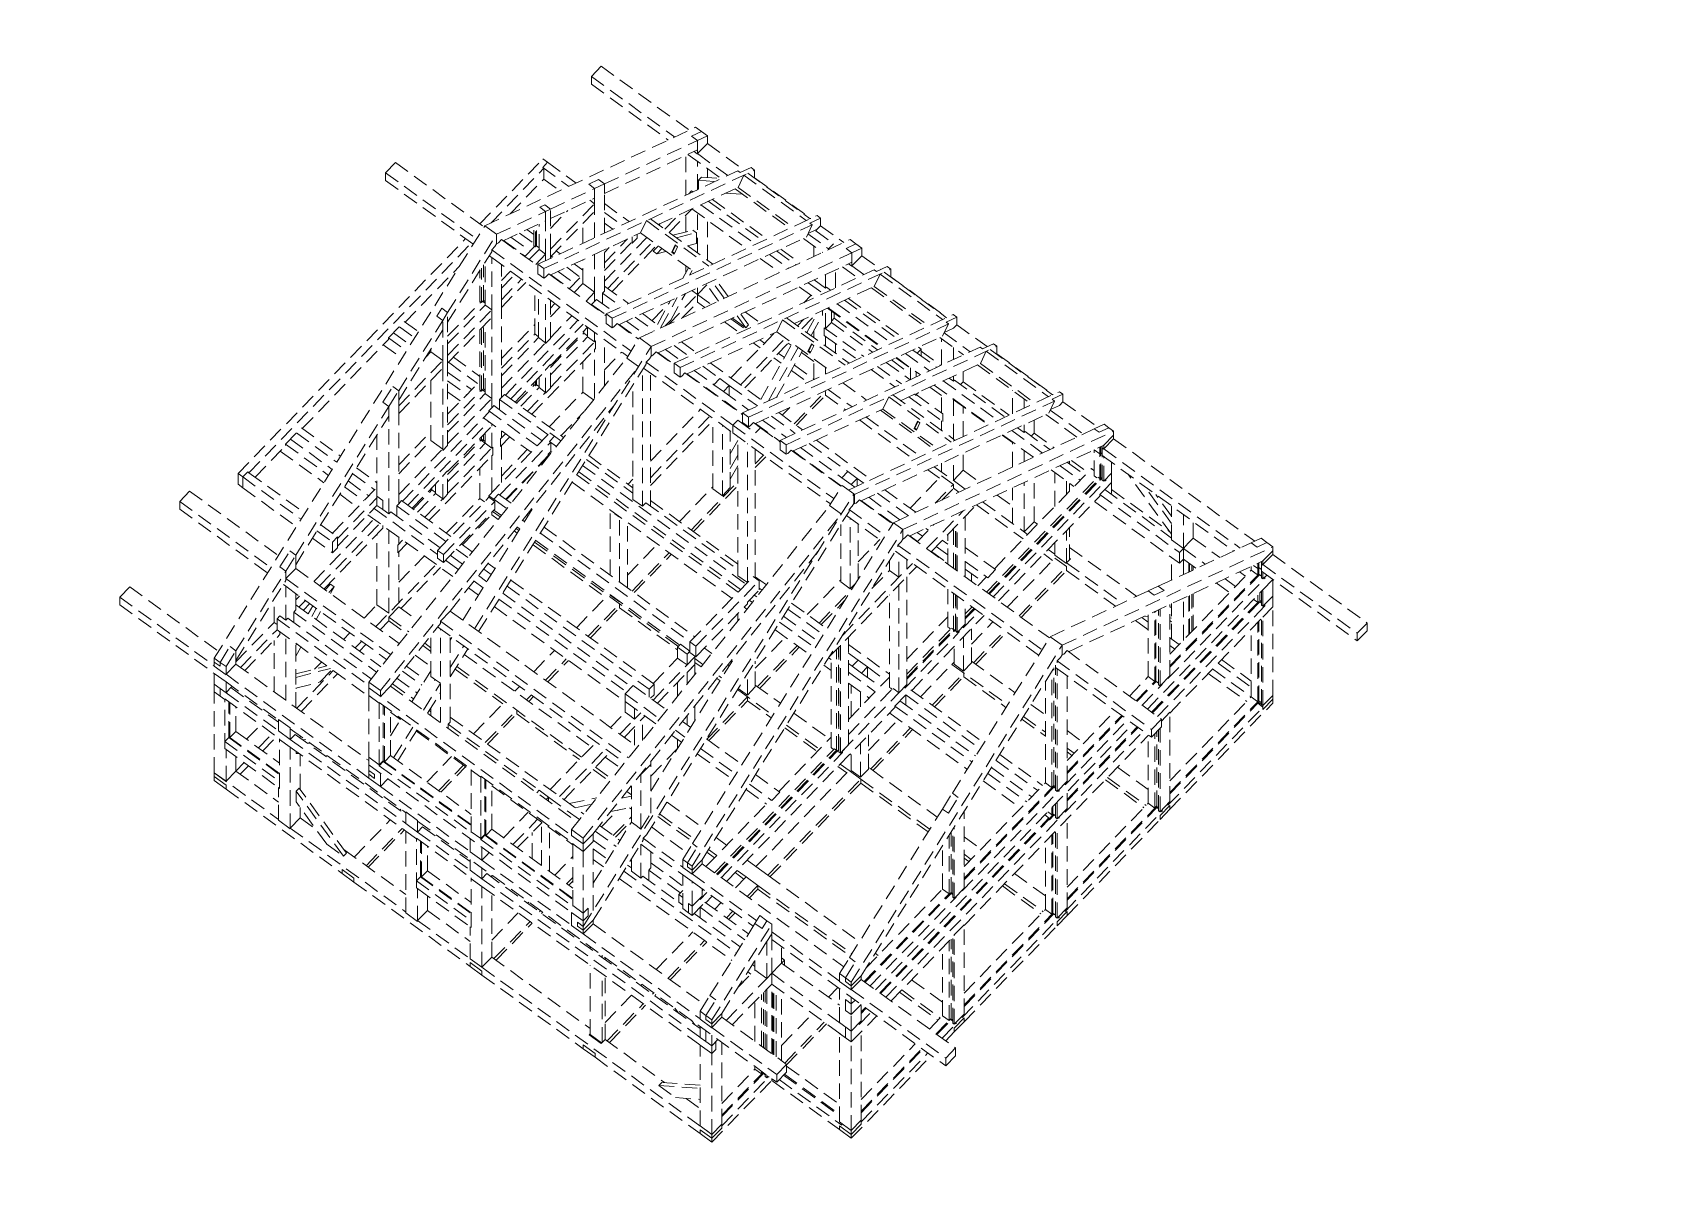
# Model space of a CAD drawing. Header units: millimetres. Extents: x 0 to 10500, y 0 to 297.
# Drawn here: x 4200 to 4620, y 0 to 297 of the extents above; entities that cross this region are included whole.
import ezdxf

# ---------------------------------------------------------------- set-up
doc = ezdxf.new("R2010")
doc.units = ezdxf.units.MM
doc.linetypes.add('K5LT_DASHED', pattern=[6, 4, -2])
doc.layers.add('Системный слой', color=7, linetype='Continuous')

# ---------------------------------------------------------------- blocks, each defined once
blk = doc.blocks.new('U348')
at = {"layer": 'Системный слой', "color": 7, "linetype": 'K5LT_DASHED', "lineweight": 18}
for p, q in [((4345.27, 285.53), (4347.84, 288.18)), ((4347.84, 288.18), (4370.7, 271.57)), ((4345.27, 283.53), (4345.27, 285.53)), ((4345.27, 285.53), (4366.91, 269.8)), ((4345.27, 283.53), (4365.23, 269.02)), ((4317.59, 246.77), (4372.35, 272.34)), ((4348.68, 257.63), (4372.84, 268.92)), ((4371.31, 270.03), (4373.88, 271.23)), ((4371.31, 270.03), (4372.84, 268.92)), ((4372.35, 272.34), (4373.88, 271.23)), ((4372.84, 268.92), (4375.42, 270.12)), ((4372.84, 265.39), (4372.84, 268.92)), ((4373.88, 271.23), (4375.42, 270.12)), ((4375.42, 268.14), (4375.42, 270.12)), ((4348.68, 255.16), (4372.84, 266.44)), ((4369.78, 254.68), (4369.78, 265.01)), ((4370.37, 265.29), (4379.02, 259)), ((4371.96, 266.03), (4372.84, 265.39)), ((4372.84, 265.49), (4375.42, 268.14)), ((4372.84, 265.49), (4380.7, 259.78)), ((4375.42, 268.14), (4385.1, 261.11)), ((4291.79, 260.53), (4294.36, 263.19)), ((4291.79, 258.53), (4291.79, 260.53)), ((4291.79, 260.53), (4315.44, 243.35)), ((4294.36, 263.19), (4317.39, 246.45)), ((4316.31, 247.24), (4332.67, 264.13)), ((4319.19, 247.52), (4332.91, 261.69)), ((4331.37, 236.75), (4383.35, 261.02)), ((4332.61, 261.91), (4333.89, 263.24)), ((4332.61, 261.91), (4339.41, 256.96)), ((4332.67, 264.13), (4333.89, 263.24)), ((4332.91, 258.89), (4332.91, 261.69)), ((4332.91, 235.64), (4387.67, 261.21)), ((4333.89, 263.24), (4341.31, 257.85)), ((4372.84, 256.12), (4372.84, 263.49)), ((4375.42, 259.27), (4375.42, 261.62)), ((4383.35, 261.02), (4383.96, 260.58)), ((4383.96, 260.58), (4386.75, 261.88)), ((4386.75, 261.88), (4387.67, 261.21)), ((4387.67, 259.24), (4387.67, 261.21)), ((4291.79, 258.53), (4314.58, 241.97)), ((4324.14, 249.83), (4332.91, 258.89)), ((4332.91, 258.89), (4337.07, 255.87)), ((4334.66, 251.09), (4346.1, 256.43)), ((4344.57, 257.54), (4347.14, 258.74)), ((4344.57, 257.54), (4346.1, 256.43)), ((4346.1, 256.43), (4348.68, 257.63)), ((4346.1, 253.96), (4346.1, 256.43)), ((4347.14, 258.74), (4348.68, 257.63)), ((4348.68, 255.16), (4348.68, 257.63)), ((4362.66, 247.06), (4383.37, 256.73)), ((4373.1, 258.58), (4373.87, 259.38)), ((4373.1, 256.24), (4373.1, 258.58)), ((4373.1, 258.58), (4377.44, 258.26)), ((4373.87, 259.38), (4379.02, 259)), ((4382.63, 256.38), (4396.79, 246.09)), ((4383.37, 256.73), (4384.88, 259.91)), ((4383.37, 256.73), (4397.54, 246.43)), ((4384.88, 259.91), (4401.12, 248.11)), ((4385.92, 260.39), (4402.16, 248.59)), ((4387.61, 259.17), (4387.67, 259.24)), ((4387.67, 259.24), (4402.26, 248.64)), ((4331.84, 251.6), (4333.13, 252.2)), ((4333.13, 252.2), (4334.66, 251.09)), ((4334.66, 248.62), (4346.1, 253.96)), ((4334.66, 240.68), (4346.1, 252.49)), ((4344.88, 253.39), (4346.1, 252.49)), ((4346.1, 252.49), (4346.1, 253.96)), ((4346.1, 250.49), (4346.1, 252.49)), ((4348.68, 244.83), (4348.68, 255.16)), ((4348.68, 252.5), (4355.1, 247.83)), ((4370.6, 255.07), (4371.31, 255.8)), ((4371.31, 255.8), (4371.65, 255.56)), ((4373.74, 252.23), (4387.91, 241.94)), ((4375.63, 253.12), (4389.8, 242.82)), ((4376.7, 253.61), (4390.86, 243.32)), ((4380.17, 255.23), (4384.67, 254.9)), ((4320.65, 244.55), (4333.38, 250.49)), ((4322.33, 242.86), (4333.38, 248.02)), ((4331.84, 251.6), (4333.38, 250.49)), ((4333.38, 250.49), (4334.66, 251.09)), ((4333.38, 248.02), (4333.38, 250.49)), ((4333.38, 239.36), (4333.38, 248.02)), ((4334.66, 240.68), (4334.66, 251.09)), ((4334.66, 246.07), (4339.16, 250.72)), ((4334.66, 238.68), (4346.1, 250.49)), ((4346.1, 243.63), (4346.1, 250.49)), ((4348.68, 250.23), (4353.2, 246.94)), ((4349.15, 223.84), (4403.91, 249.41)), ((4358.04, 244.9), (4359.55, 248.08)), ((4359.55, 248.08), (4375.79, 236.28)), ((4360.59, 248.57), (4376.83, 236.76)), ((4364.36, 245.83), (4367.94, 249.53)), ((4365.5, 245), (4371.31, 251)), ((4369.78, 245.14), (4369.78, 249.42)), ((4371.31, 251), (4371.31, 251.1)), ((4371.39, 251.14), (4385.56, 240.84)), ((4372.84, 239.66), (4372.84, 250.08)), ((4375.42, 237.79), (4375.42, 248.21)), ((4402.04, 247.44), (4404.83, 248.74)), ((4403.91, 249.41), (4404.83, 248.74)), ((4404.83, 246.77), (4404.83, 248.74)), ((4247.26, 134.45), (4317.59, 246.77)), ((4307.92, 224.22), (4320.65, 244.55)), ((4317.59, 246.77), (4320.65, 244.55)), ((4320.65, 242.07), (4320.65, 244.55)), ((4324.35, 243.8), (4329.34, 240.18)), ((4326.63, 244.86), (4330.31, 242.19)), ((4328.52, 245.75), (4330.31, 244.45)), ((4330.31, 241.58), (4330.31, 246.59)), ((4330.71, 241.29), (4330.71, 246.77)), ((4330.97, 241.56), (4330.97, 246.89)), ((4331.66, 240.6), (4331.66, 247.21)), ((4334.59, 233.95), (4358.04, 244.9)), ((4343.04, 242.2), (4343.04, 247.33)), ((4348.68, 247.43), (4350.86, 245.85)), ((4348.68, 232.34), (4359.69, 243.7)), ((4350.68, 222.72), (4402.65, 246.99)), ((4352.36, 221.04), (4401.14, 243.82)), ((4355.9, 242.59), (4355.9, 243.9)), ((4357.18, 243.51), (4357.18, 244.5)), ((4358.04, 244.9), (4372.21, 234.61)), ((4362.83, 246.94), (4363.17, 247.3)), ((4366.46, 244.3), (4371.62, 245.61)), ((4367.38, 243.63), (4372.54, 244.94)), ((4371.62, 245.61), (4372.54, 244.94)), ((4372.54, 242.11), (4372.54, 244.94)), ((4401.14, 243.82), (4402.65, 246.99)), ((4401.54, 244.64), (4406.86, 240.77)), ((4401.59, 244.76), (4403.95, 245.86)), ((4402.04, 247.44), (4402.65, 246.99)), ((4403.55, 245.44), (4403.95, 245.86)), ((4403.55, 245.44), (4408.14, 242.1)), ((4403.95, 245.86), (4404.83, 246.77)), ((4404.83, 246.77), (4410.84, 242.4)), ((4253.48, 182.4), (4312.6, 243.41)), ((4256.29, 182.61), (4314.13, 242.3)), ((4307.92, 221.74), (4319.36, 240.02)), ((4319.36, 240.49), (4320.2, 241.36)), ((4319.36, 240.49), (4355.58, 214.18)), ((4319.36, 240.02), (4319.36, 240.49)), ((4320.2, 241.36), (4320.65, 242.07)), ((4320.65, 242.07), (4321.1, 242.28)), ((4321.1, 242.28), (4321.94, 243.15)), ((4321.94, 243.15), (4331.37, 236.29)), ((4322.46, 242.92), (4328.05, 238.85)), ((4327.97, 238.76), (4330.54, 241.42)), ((4329.09, 237.95), (4331.66, 240.6)), ((4330.31, 241.58), (4330.71, 241.29)), ((4330.71, 241.29), (4330.97, 241.56)), ((4330.97, 241.56), (4331.66, 241.06)), ((4331.66, 240.6), (4331.84, 240.47)), ((4331.84, 240.47), (4333.38, 239.36)), ((4334.66, 238.68), (4334.66, 240.68)), ((4336.14, 240.21), (4337.17, 239.46)), ((4348.68, 237.14), (4354.68, 243.33)), ((4348.68, 235.14), (4355.9, 242.59)), ((4348.68, 239.83), (4349.91, 241.11)), ((4348.68, 229.75), (4348.68, 240.53)), ((4349.51, 230.5), (4361.22, 242.59)), ((4350.64, 229.67), (4362.36, 241.76)), ((4355.67, 242.35), (4355.9, 242.19)), ((4355.9, 242.19), (4357.18, 243.51)), ((4355.9, 242.19), (4355.9, 242.59)), ((4357.73, 217.6), (4412.49, 243.17)), ((4360.79, 215.38), (4412.98, 239.75)), ((4361.33, 240.17), (4362.67, 241.54)), ((4361.33, 240.17), (4362.25, 239.5)), ((4362.25, 239.5), (4363.59, 240.87)), ((4362.25, 239.5), (4364.64, 240.11)), ((4366.16, 239.86), (4367.06, 241.77)), ((4366.16, 239.86), (4366.36, 239.96)), ((4366.16, 239.86), (4366.77, 239.41)), ((4366.36, 239.96), (4367.18, 241.68)), ((4366.36, 239.96), (4366.86, 239.6)), ((4366.77, 239.41), (4367.68, 241.32)), ((4367.06, 241.77), (4367.68, 241.32)), ((4370.27, 241.54), (4372.54, 242.11)), ((4393.4, 240.2), (4398.38, 236.59)), ((4394.47, 240.7), (4399.44, 237.08)), ((4400.4, 243.47), (4405.37, 239.85)), ((4403.03, 238.75), (4403.03, 241.56)), ((4406.86, 240.77), (4408.14, 242.1)), ((4406.86, 240.54), (4406.86, 240.77)), ((4406.86, 240.77), (4407.05, 240.63)), ((4411.45, 240.86), (4414.02, 242.06)), ((4411.45, 240.86), (4412.98, 239.75)), ((4412.49, 243.17), (4414.02, 242.06)), ((4412.98, 239.75), (4415.56, 240.95)), ((4412.98, 236.22), (4412.98, 239.75)), ((4414.02, 242.06), (4415.56, 240.95)), ((4415.56, 238.97), (4415.56, 240.95)), ((4296.89, 221.71), (4311.03, 236.3)), ((4316.7, 226.83), (4316.7, 235.76)), ((4317.21, 227.36), (4317.21, 236.58)), ((4317.65, 226.14), (4317.65, 237.28)), ((4318.71, 238.97), (4319.36, 238.49)), ((4319.36, 238.49), (4354.72, 212.8)), ((4319.36, 224.89), (4319.36, 238.49)), ((4321.94, 227.55), (4321.94, 236.63)), ((4330.81, 236.7), (4333.38, 239.36)), ((4331.37, 234.28), (4331.37, 236.75)), ((4331.37, 236.75), (4332.91, 235.64)), ((4332.91, 233.17), (4332.91, 235.64)), ((4333.38, 237.69), (4333.38, 239.36)), ((4334.66, 238.29), (4334.66, 238.68)), ((4334.86, 238.88), (4335.28, 238.58)), ((4338.88, 235.96), (4342.43, 233.38)), ((4340.78, 236.84), (4343.04, 235.2)), ((4343.04, 231.72), (4343.04, 237.9)), ((4346.1, 229.49), (4346.1, 239.33)), ((4362.47, 213.69), (4412.98, 237.27)), ((4366.77, 211.03), (4418.74, 235.3)), ((4368.3, 209.92), (4423.06, 235.49)), ((4369.05, 233.13), (4370.54, 235.82)), ((4369.78, 234.45), (4369.78, 236.37)), ((4389.16, 238.22), (4394.14, 234.61)), ((4391.51, 239.32), (4396.49, 235.7)), ((4408.66, 230.6), (4408.66, 235.26)), ((4410.51, 236.12), (4414.41, 233.28)), ((4412.1, 236.86), (4412.98, 236.22)), ((4412.98, 236.32), (4415.56, 238.97)), ((4412.98, 236.32), (4416.09, 234.06)), ((4415.56, 238.97), (4420.49, 235.39)), ((4418.74, 235.3), (4419.35, 234.86)), ((4419.35, 234.86), (4422.14, 236.16)), ((4422.14, 236.16), (4423.06, 235.49)), ((4423.06, 233.52), (4423.06, 235.49)), ((4316.3, 227.12), (4316.3, 235.13)), ((4321.94, 232.54), (4324.26, 234.94)), ((4321.94, 230.57), (4325.38, 234.12)), ((4321.94, 227.55), (4327.1, 232.88)), ((4321.94, 225.55), (4328.23, 232.05)), ((4331.37, 234.28), (4332.91, 233.17)), ((4332.91, 233.17), (4333.35, 233.37)), ((4333.35, 233.37), (4334.19, 234.24)), ((4334.19, 234.24), (4349.15, 223.37)), ((4334.66, 233.9), (4334.66, 233.99)), ((4334.72, 234.01), (4339.6, 230.46)), ((4336.61, 234.9), (4340.89, 231.79)), ((4339.51, 230.37), (4343.04, 234.01)), ((4340.82, 229.43), (4343.04, 231.72)), ((4343.04, 231.72), (4344.57, 230.61)), ((4348.68, 231.1), (4354.95, 226.55)), ((4370.79, 233.94), (4371.46, 235.15)), ((4372.84, 228.89), (4375.25, 231.37)), ((4378.27, 227.2), (4375.05, 231.63)), ((4379.8, 227.91), (4376.59, 232.35)), ((4380.81, 228.38), (4377.59, 232.82)), ((4398.05, 221.34), (4418.76, 231.01)), ((4401.62, 231.97), (4405.53, 229.13)), ((4403.14, 232.68), (4406.09, 230.53)), ((4406.09, 230.53), (4406.09, 234.06)), ((4418.76, 231.01), (4420.27, 234.19)), ((4418.76, 231.01), (4432.93, 220.72)), ((4420.27, 234.19), (4436.51, 222.39)), ((4421.31, 234.68), (4437.55, 222.87)), ((4423, 233.45), (4423.06, 233.52)), ((4423.06, 233.52), (4437.65, 222.92)), ((4307.92, 218.07), (4316.53, 226.96)), ((4316.3, 227.12), (4316.7, 226.83)), ((4316.7, 226.83), (4317.21, 227.36)), ((4316.99, 227.13), (4317.65, 226.65)), ((4317.21, 227.36), (4317.65, 227.05)), ((4321.94, 225.55), (4321.94, 227.55)), ((4330.57, 218.65), (4330.57, 230.35)), ((4331.54, 217.69), (4331.54, 229.65)), ((4333.38, 216.36), (4333.38, 228.31)), ((4334.66, 217.68), (4334.66, 227.38)), ((4343.88, 227.2), (4346.1, 229.49)), ((4344.57, 230.61), (4346.1, 229.49)), ((4345.33, 226.3), (4346.1, 227.09)), ((4346.1, 227.09), (4346.1, 229.49)), ((4346.1, 227.09), (4346.36, 227.36)), ((4346.36, 227.36), (4346.62, 227.62)), ((4346.62, 227.62), (4350.78, 224.6)), ((4348.16, 229.22), (4348.42, 229.48)), ((4348.16, 226.5), (4348.16, 229.22)), ((4348.16, 229.22), (4353.05, 225.66)), ((4348.42, 229.48), (4348.68, 229.75)), ((4362.41, 221.12), (4365.85, 227.33)), ((4363.33, 220.45), (4367.58, 228.14)), ((4365.36, 221.17), (4372.84, 228.89)), ((4365.89, 222.25), (4369.69, 229.13)), ((4368.9, 222.82), (4372.84, 226.89)), ((4371.41, 229.93), (4372.84, 228.89)), ((4372.84, 228.89), (4372.84, 230.6)), ((4372.84, 228.89), (4376.39, 226.32)), ((4372.84, 227.89), (4372.84, 228.89)), ((4372.84, 226.89), (4372.84, 227.89)), ((4372.84, 226.89), (4374.71, 225.53)), ((4399.28, 230.87), (4403.18, 228.04)), ((4400.45, 226.76), (4402.3, 228.67)), ((4406.09, 230.53), (4406.35, 230.8)), ((4406.35, 230.8), (4407.42, 230.02)), ((4411.02, 227.4), (4425.19, 217.1)), ((4412.09, 227.9), (4426.26, 217.6)), ((4418.02, 230.66), (4432.19, 220.37)), ((4305.1, 223.28), (4306.39, 225.33)), ((4305.1, 223.28), (4306.64, 222.16)), ((4306.39, 225.33), (4307.92, 224.22)), ((4306.64, 222.16), (4307.92, 224.22)), ((4307.92, 216.1), (4317.65, 226.14)), ((4307.92, 213.09), (4319.36, 224.89)), ((4307.92, 213.09), (4307.92, 224.22)), ((4307.92, 211.09), (4319.36, 222.89)), ((4317.65, 226.14), (4317.83, 226.01)), ((4317.83, 226.01), (4319.36, 224.89)), ((4319.36, 222.89), (4319.36, 224.89)), ((4319.36, 201.89), (4319.36, 222.89)), ((4321.94, 204.55), (4321.94, 225.55)), ((4334.66, 225.37), (4335.81, 226.55)), ((4334.66, 223.07), (4337.11, 225.6)), ((4334.66, 217.68), (4340.17, 223.37)), ((4345.33, 226.3), (4349.15, 223.52)), ((4345.33, 226.15), (4345.33, 226.3)), ((4349.15, 221.36), (4349.15, 223.84)), ((4349.15, 223.84), (4350.68, 222.72)), ((4350.68, 220.25), (4350.68, 222.72)), ((4356.66, 223.04), (4361.63, 219.43)), ((4358.55, 223.93), (4363.53, 220.31)), ((4361.05, 222.11), (4365.49, 226.69)), ((4381.9, 222.76), (4385.36, 220.25)), ((4385.36, 220.25), (4383.12, 223.33)), ((4386.13, 221.04), (4384.13, 223.8)), ((4384.54, 198.12), (4439.3, 223.69)), ((4385.31, 224.35), (4389.21, 221.52)), ((4395.98, 222.85), (4412.22, 211.05)), ((4399.97, 219.95), (4404.01, 224.12)), ((4401.24, 219.03), (4404.14, 224.19)), ((4402.35, 218.22), (4405.32, 223.52)), ((4405.32, 223.52), (4405.32, 224.74)), ((4406.09, 220.03), (4406.09, 225.09)), ((4406.62, 225.34), (4420.79, 215.05)), ((4406.78, 225.42), (4420.95, 215.12)), ((4407.63, 221.62), (4407.63, 224.61)), ((4407.63, 221.96), (4408.36, 222.71)), ((4408.36, 222.71), (4408.36, 224.09)), ((4408.36, 222.71), (4419.64, 214.51)), ((4409.13, 226.51), (4423.3, 216.22)), ((4437.43, 221.72), (4440.22, 223.02)), ((4439.3, 223.69), (4440.22, 223.02)), ((4440.22, 221.05), (4440.22, 223.02)), ((4292.55, 217.62), (4296.66, 221.87)), ((4293.83, 218.95), (4298.19, 215.79)), ((4293.84, 218.94), (4293.84, 218.96)), ((4295.2, 203.89), (4306.64, 222.16)), ((4295.2, 201.42), (4306.64, 219.69)), ((4295.38, 220.54), (4299.35, 217.65)), ((4296.66, 221.87), (4300.33, 219.21)), ((4306.64, 211.76), (4306.64, 222.16)), ((4316.3, 204.12), (4316.3, 219.73)), ((4316.7, 203.83), (4316.7, 220.14)), ((4317.21, 204.36), (4317.21, 220.67)), ((4317.65, 203.14), (4317.65, 221.12)), ((4321.94, 212.23), (4330.57, 221.14)), ((4321.94, 209.74), (4330.57, 218.65)), ((4322.93, 202.78), (4341.77, 222.22)), ((4324.3, 201.79), (4343.13, 221.22)), ((4330.57, 218.65), (4331.54, 217.94)), ((4334.66, 210.48), (4344.27, 220.4)), ((4334.66, 209.97), (4343.3, 218.88)), ((4343.3, 218.88), (4343.3, 219.4)), ((4343.3, 218.88), (4344.27, 218.18)), ((4344.27, 217.93), (4344.27, 220.39)), ((4346.1, 216.59), (4346.1, 219.06)), ((4349.15, 221.36), (4350.68, 220.25)), ((4350.68, 220.25), (4351.12, 220.46)), ((4351.12, 220.46), (4351.96, 221.33)), ((4351.96, 221.33), (4357.53, 217.28)), ((4352.49, 221.1), (4357.59, 217.39)), ((4354.38, 221.98), (4359.36, 218.36)), ((4364.41, 220.72), (4365.89, 222.25)), ((4369.98, 208.23), (4393.43, 219.18)), ((4379.85, 221.8), (4383.75, 218.96)), ((4381.52, 222.58), (4385.43, 219.75)), ((4381.53, 207.23), (4392.84, 218.91)), ((4385.36, 220.25), (4386.13, 221.04)), ((4386.07, 197.01), (4438.05, 221.27)), ((4392.82, 218.9), (4392.83, 218.89)), ((4393.43, 219.18), (4394.94, 222.36)), ((4393.43, 219.18), (4407.6, 208.89)), ((4394.94, 222.36), (4411.18, 210.56)), ((4398.83, 220.78), (4400.47, 222.47)), ((4403.03, 217.73), (4403.03, 219.43)), ((4405.78, 220.25), (4416.02, 212.82)), ((4405.78, 218.25), (4405.78, 220.25)), ((4406.09, 220.03), (4407.63, 221.62)), ((4407.63, 221.62), (4418.29, 213.88)), ((4436.53, 218.1), (4438.05, 221.27)), ((4436.93, 218.92), (4443.67, 214.02)), ((4436.98, 219.04), (4439.34, 220.14)), ((4437.43, 221.72), (4438.05, 221.27)), ((4439.34, 220.14), (4440.22, 221.05)), ((4440.22, 221.05), (4448.07, 215.35)), ((4270.15, 194.11), (4292.55, 217.22)), ((4291.18, 215.82), (4296.01, 212.31)), ((4292.55, 217.22), (4292.55, 217.62)), ((4292.55, 217.62), (4297.21, 214.23)), ((4303.48, 214.65), (4303.57, 214.59)), ((4303.57, 213.99), (4303.57, 214.8)), ((4314.91, 142.09), (4360.79, 215.38)), ((4321.94, 207.78), (4331.54, 217.69)), ((4321.94, 204.55), (4333.38, 216.36)), ((4329.81, 197.78), (4346.1, 214.59)), ((4331.54, 217.69), (4333.38, 216.36)), ((4333.38, 216.16), (4334.66, 217.48)), ((4333.38, 216.16), (4333.38, 216.36)), ((4334.66, 208.02), (4344.27, 217.93)), ((4334.66, 217.48), (4334.66, 217.68)), ((4334.66, 204.78), (4346.1, 216.59)), ((4344.27, 217.93), (4346.1, 216.59)), ((4346.1, 216.59), (4346.36, 216.86)), ((4346.1, 214.59), (4346.36, 214.86)), ((4346.1, 201.9), (4346.1, 214.59)), ((4346.36, 214.86), (4346.36, 216.86)), ((4348.68, 205.13), (4348.68, 217.19)), ((4354.47, 212.39), (4357.73, 217.6)), ((4357.73, 217.6), (4360.79, 215.38)), ((4360.79, 212.9), (4360.79, 215.38)), ((4364.49, 214.63), (4368.4, 211.8)), ((4366.77, 215.69), (4370.67, 212.86)), ((4368.66, 216.58), (4372.57, 213.74)), ((4383.98, 205.45), (4395.69, 217.54)), ((4385.12, 204.62), (4396.83, 216.71)), ((4387.35, 216.35), (4389.12, 215.06)), ((4387.75, 195.32), (4436.53, 218.1)), ((4389.03, 217.13), (4390.26, 216.24)), ((4389.28, 201.6), (4397.51, 216.22)), ((4391.25, 201.25), (4399.04, 215.11)), ((4393.36, 202.24), (4400.15, 214.31)), ((4394.34, 190.99), (4446.32, 215.26)), ((4395.88, 189.88), (4450.64, 215.45)), ((4396.41, 216.28), (4397.21, 215.7)), ((4401.55, 214.14), (4402.45, 216.05)), ((4401.55, 214.14), (4401.76, 214.24)), ((4401.76, 214.24), (4402.57, 215.96)), ((4401.76, 214.24), (4402.25, 213.88)), ((4402.16, 213.7), (4403.07, 215.6)), ((4402.45, 216.05), (4403.07, 215.6)), ((4405.78, 218.25), (4414.34, 212.04)), ((4406.09, 215.5), (4406.09, 218.03)), ((4408.66, 213.63), (4408.66, 216.16)), ((4428.8, 214.48), (4429.94, 213.65)), ((4429.94, 213.65), (4430.97, 214.71)), ((4430.31, 215.19), (4430.97, 214.71)), ((4430.97, 212.9), (4430.97, 214.71)), ((4435.79, 217.75), (4441.99, 213.24)), ((4436.27, 210.57), (4436.27, 217.4)), ((4439.34, 212), (4439.34, 215.17)), ((4446.32, 215.26), (4446.93, 214.82)), ((4446.93, 214.82), (4449.72, 216.12)), ((4448.89, 214.64), (4465.13, 202.83)), ((4449.72, 216.12), (4450.64, 215.45)), ((4450.64, 213.48), (4450.64, 215.45)), ((4287.41, 128.22), (4354.47, 212.39)), ((4290.47, 126), (4357.53, 210.17)), ((4295.2, 199.95), (4306.64, 211.76)), ((4302.14, 212.5), (4303.57, 213.99)), ((4302.31, 212.79), (4302.37, 212.75)), ((4303.57, 213.99), (4305.1, 212.87)), ((4305.1, 212.87), (4306.64, 211.76)), ((4306.64, 209.76), (4306.64, 211.76)), ((4307.92, 211.09), (4307.92, 213.09)), ((4307.92, 189.69), (4307.92, 211.09)), ((4308.12, 211.29), (4315.69, 205.78)), ((4309.4, 212.61), (4316.3, 207.6)), ((4315.97, 141.32), (4359.5, 210.85)), ((4333.38, 209.36), (4334.66, 210.68)), ((4334.66, 210.48), (4334.66, 210.68)), ((4334.66, 204.58), (4334.66, 210.48)), ((4343.04, 203.52), (4343.04, 211.43)), ((4348.68, 209.34), (4353.14, 213.95)), ((4354.47, 212.39), (4357.53, 210.17)), ((4359.5, 211.32), (4360.35, 212.19)), ((4359.5, 211.32), (4382.03, 194.96)), ((4359.5, 210.85), (4359.5, 211.32)), ((4360.35, 212.19), (4360.79, 212.9)), ((4360.79, 212.9), (4361.24, 213.11)), ((4361.24, 213.11), (4362.08, 213.98)), ((4362.08, 213.98), (4366.77, 210.57)), ((4362.6, 213.75), (4366.77, 210.72)), ((4366.77, 208.56), (4366.77, 211.03)), ((4366.77, 211.03), (4368.3, 209.92)), ((4374.27, 210.24), (4378.65, 207.06)), ((4376.17, 211.12), (4390.34, 200.83)), ((4392.71, 212.46), (4394.61, 211.07)), ((4393.84, 213.63), (4395.41, 212.49)), ((4398.05, 210.58), (4403.2, 206.83)), ((4399.85, 213.79), (4403.03, 211.48)), ((4401.55, 214.14), (4402.16, 213.7)), ((4403.03, 206.96), (4403.03, 212.21)), ((4419.62, 210.2), (4425.82, 205.69)), ((4421.89, 211.26), (4428.1, 206.75)), ((4423.24, 211.89), (4428.15, 208.32)), ((4424.4, 212.43), (4428.2, 209.67)), ((4424.56, 212.5), (4430.76, 208)), ((4425.63, 201.3), (4446.34, 210.97)), ((4426.9, 213.6), (4433.1, 209.09)), ((4429.94, 213.65), (4435, 209.98)), ((4430.97, 214.17), (4436.06, 210.47)), ((4441.91, 213.2), (4441.91, 213.3)), ((4445.59, 210.62), (4459.76, 200.33)), ((4446.34, 210.97), (4447.85, 214.15)), ((4446.34, 210.97), (4460.51, 200.68)), ((4447.85, 214.15), (4464.09, 202.35)), ((4450.58, 213.41), (4450.64, 213.48)), ((4450.64, 213.48), (4465.23, 202.88)), ((4295.2, 197.95), (4306.64, 209.76)), ((4303.57, 190.99), (4303.57, 206.6)), ((4306.64, 188.36), (4306.64, 209.76)), ((4307.92, 208.71), (4314.15, 204.19)), ((4307.92, 206.45), (4312.86, 202.86)), ((4307.92, 197.77), (4316.3, 206.42)), ((4325.44, 200.96), (4333.38, 209.16)), ((4330.31, 205.48), (4330.31, 205.99)), ((4330.71, 205.19), (4330.71, 206.41)), ((4330.97, 205.46), (4330.97, 206.67)), ((4331.66, 204.7), (4331.66, 207.39)), ((4333.38, 209.16), (4333.38, 209.36)), ((4333.38, 203.26), (4333.38, 209.16)), ((4358.54, 173.88), (4358.54, 209.3)), ((4358.85, 209.8), (4382.03, 192.96)), ((4360.59, 173.97), (4360.59, 208.53)), ((4366.77, 208.56), (4368.3, 207.45)), ((4368.3, 207.45), (4368.3, 209.92)), ((4368.3, 207.45), (4368.74, 207.66)), ((4368.74, 207.66), (4369.58, 208.52)), ((4369.58, 208.52), (4384.54, 197.66)), ((4370.11, 208.29), (4384.54, 197.81)), ((4372, 209.18), (4377.11, 205.47)), ((4377.11, 205.47), (4378.65, 207.06)), ((4378.65, 207.06), (4381.1, 205.28)), ((4397.25, 209.16), (4401.52, 206.05)), ((4406.09, 208.18), (4406.09, 209.99)), ((4410.59, 205.98), (4416.79, 201.48)), ((4417.94, 209.42), (4424.15, 204.91)), ((4428.15, 206.78), (4428.15, 209.89)), ((4428.2, 209.67), (4428.2, 209.86)), ((4429.68, 207.5), (4429.68, 208.78)), ((4436.71, 206.47), (4450.88, 196.18)), ((4438.22, 207.18), (4439.34, 206.37)), ((4439.34, 206.37), (4439.34, 207.7)), ((4439.34, 206.37), (4439.59, 206.64)), ((4439.59, 206.64), (4452.77, 197.06)), ((4441.19, 205.48), (4441.91, 206.23)), ((4441.91, 206.23), (4441.91, 208.9)), ((4441.91, 206.23), (4453.83, 197.56)), ((4291.09, 200.9), (4293.66, 205)), ((4292.62, 199.78), (4295.2, 203.89)), ((4293.66, 205), (4295.2, 203.89)), ((4295.2, 199.95), (4295.2, 203.89)), ((4307.92, 195.07), (4316.53, 203.96)), ((4307.92, 203.65), (4311.27, 201.22)), ((4307.92, 193.1), (4317.65, 203.14)), ((4307.92, 190.09), (4319.36, 201.89)), ((4316.3, 204.12), (4316.7, 203.83)), ((4316.7, 203.83), (4317.21, 204.36)), ((4316.99, 204.13), (4317.65, 203.65)), ((4317.21, 204.36), (4317.65, 204.05)), ((4317.65, 203.14), (4317.83, 203.01)), ((4317.83, 203.01), (4319.36, 201.89)), ((4319.36, 199.49), (4319.36, 201.89)), ((4321.42, 201.62), (4321.68, 201.88)), ((4321.42, 198.9), (4321.42, 201.62)), ((4321.42, 201.62), (4334, 192.48)), ((4321.68, 201.88), (4321.94, 202.15)), ((4321.94, 202.15), (4321.94, 204.55)), ((4321.94, 202.15), (4322.71, 202.94)), ((4322.71, 202.94), (4338.05, 191.79)), ((4325.84, 200.67), (4330.43, 205.4)), ((4326.96, 199.85), (4331.66, 204.7)), ((4328.68, 198.61), (4333.38, 203.46)), ((4330.31, 205.48), (4330.71, 205.19)), ((4330.71, 205.19), (4330.97, 205.46)), ((4330.97, 205.46), (4331.66, 204.96)), ((4331.66, 204.7), (4333.38, 203.46)), ((4333.38, 203.26), (4334.66, 204.58)), ((4333.38, 203.26), (4333.38, 203.46)), ((4334.31, 194.51), (4343.04, 203.52)), ((4334.66, 204.58), (4334.66, 204.78)), ((4343.04, 203.52), (4345.8, 201.51)), ((4356.08, 175.66), (4356.08, 205.39)), ((4377.11, 205.47), (4379.56, 203.69)), ((4379.56, 203.69), (4381.1, 205.28)), ((4379.56, 203.69), (4386.17, 198.88)), ((4381.1, 202.57), (4381.1, 205.28)), ((4381.1, 205.28), (4388.44, 199.94)), ((4397.93, 195.31), (4406.09, 203.73)), ((4398.5, 194.9), (4406.09, 202.73)), ((4405.96, 203.82), (4406.09, 203.73)), ((4406.09, 202.73), (4406.09, 203.73)), ((4406.09, 202.73), (4411.33, 198.92)), ((4406.8, 204.21), (4413, 199.71)), ((4412.12, 178.08), (4466.88, 203.65)), ((4421.01, 199.14), (4422.52, 202.32)), ((4422.52, 202.32), (4438.76, 190.52)), ((4423.56, 202.81), (4439.8, 191.01)), ((4427.75, 202.29), (4436.58, 195.88)), ((4429.26, 203), (4429.68, 202.69)), ((4429.68, 202.89), (4430.23, 203.45)), ((4429.68, 202.69), (4429.68, 203.19)), ((4429.68, 202.89), (4436.58, 197.88)), ((4433.21, 204.84), (4436.27, 202.62)), ((4434.36, 205.38), (4448.53, 195.08)), ((4436.27, 198.1), (4436.27, 203.99)), ((4439.29, 201.6), (4439.29, 201.8)), ((4439.29, 201.6), (4448.37, 195.01)), ((4439.34, 191.34), (4439.34, 201.76)), ((4454.66, 197.94), (4454.66, 204.04)), ((4457.72, 199.37), (4457.72, 201.81)), ((4465.01, 201.68), (4467.8, 202.98)), ((4465.01, 201.68), (4465.62, 201.23)), ((4466.88, 203.65), (4467.8, 202.98)), ((4467.8, 201.01), (4467.8, 202.98)), ((4268.46, 161.18), (4292.62, 199.78)), ((4291.09, 200.9), (4292.62, 199.78)), ((4292.62, 171.9), (4292.62, 199.78)), ((4295.2, 197.95), (4295.2, 199.95)), ((4295.2, 176.95), (4295.2, 197.95)), ((4296.19, 175.18), (4318.59, 198.3)), ((4308.6, 146.68), (4351.45, 200.45)), ((4318.59, 198.7), (4319.36, 199.49)), ((4318.59, 198.7), (4331.17, 189.56)), ((4318.59, 198.3), (4318.59, 198.7)), ((4319.36, 199.49), (4319.62, 199.76)), ((4319.62, 199.76), (4319.88, 200.03)), ((4319.88, 200.03), (4332.46, 190.89)), ((4337.38, 192.28), (4343.38, 198.48)), ((4360.59, 185.62), (4373.62, 199.07)), ((4384.54, 195.65), (4384.54, 198.12)), ((4384.54, 198.12), (4386.07, 197.01)), ((4393.94, 198.21), (4400.14, 193.7)), ((4394.87, 197.54), (4396.82, 199.55)), ((4397.56, 188.19), (4421.01, 199.14)), ((4413.65, 176.97), (4465.62, 201.23)), ((4415.33, 175.28), (4464.11, 198.06)), ((4420.4, 198.86), (4434.56, 188.56)), ((4421.01, 199.14), (4435.18, 188.85)), ((4436.58, 195.88), (4436.58, 197.88)), ((4441.91, 191.99), (4441.91, 199.7)), ((4463.37, 197.71), (4471.41, 191.87)), ((4464.11, 198.06), (4465.62, 201.23)), ((4464.5, 198.88), (4473.08, 192.65)), ((4464.56, 199), (4466.92, 200.1)), ((4466.92, 200.1), (4467.8, 201.01)), ((4467.8, 201.01), (4476.87, 194.42)), ((4265.81, 190.03), (4269.92, 194.27)), ((4268.46, 158.71), (4292.62, 197.31)), ((4269.92, 194.27), (4280.09, 186.88)), ((4295.2, 184.63), (4303.57, 193.28)), ((4297.56, 174.19), (4318.59, 195.9)), ((4307.92, 182.89), (4319.4, 194.73)), ((4317.23, 196.89), (4329.58, 187.92)), ((4319.36, 188.99), (4319.36, 195.34)), ((4319.4, 194.73), (4319.4, 195.31)), ((4321.94, 191.65), (4321.94, 193.47)), ((4360.59, 181.31), (4376.07, 197.29)), ((4360.59, 179.31), (4377.21, 196.46)), ((4376.85, 178.4), (4376.85, 196.09)), ((4379.3, 176.62), (4379.3, 194.94)), ((4381.36, 178.74), (4381.36, 193.44)), ((4382.03, 194.96), (4383.31, 196.29)), ((4382.03, 194.96), (4408.29, 175.88)), ((4382.03, 192.96), (4382.03, 194.96)), ((4383.31, 196.29), (4387.91, 192.95)), ((4384.54, 195.65), (4386.07, 194.53)), ((4386.07, 194.53), (4386.07, 197.01)), ((4386.07, 194.53), (4386.52, 194.74)), ((4386.52, 194.74), (4387.36, 195.61)), ((4387.36, 195.61), (4389.19, 194.27)), ((4387.88, 195.38), (4394.34, 190.68)), ((4387.91, 192.95), (4389.19, 194.27)), ((4389.19, 194.27), (4394.34, 190.53)), ((4389.77, 196.26), (4395.98, 191.76)), ((4392.05, 197.32), (4398.25, 192.82)), ((4414.93, 196.31), (4429.1, 186.01)), ((4416.61, 197.09), (4430.78, 186.79)), ((4423.76, 169.62), (4475.95, 193.99)), ((4426.21, 167.84), (4480.98, 193.41)), ((4429.13, 194.1), (4430.03, 196.01)), ((4429.13, 194.1), (4429.33, 194.2)), ((4429.13, 194.1), (4429.74, 193.66)), ((4429.33, 194.2), (4430.15, 195.92)), ((4429.33, 194.2), (4429.83, 193.84)), ((4429.74, 193.66), (4430.65, 195.56)), ((4430.03, 196.01), (4430.65, 195.56)), ((4436.27, 193.57), (4436.27, 196.1)), ((4454.48, 193.56), (4462.52, 187.72)), ((4455.99, 194.27), (4457.72, 193.01)), ((4457.72, 193.01), (4457.72, 195.07)), ((4457.72, 193.01), (4457.98, 193.28)), ((4457.98, 193.28), (4464.41, 188.6)), ((4460.29, 192.86), (4460.29, 196.27)), ((4475.95, 193.99), (4478.52, 195.19)), ((4475.95, 193.99), (4477.18, 193.1)), ((4477.18, 193.1), (4479.75, 194.3)), ((4478.52, 195.19), (4479.75, 194.3)), ((4479.75, 194.3), (4480.98, 193.41)), ((4480.98, 192.39), (4480.98, 193.41)), ((4257.89, 181.45), (4265.81, 189.63)), ((4265.81, 189.63), (4265.81, 190.03)), ((4265.81, 190.03), (4276.98, 181.91)), ((4267.09, 191.35), (4277.95, 183.46)), ((4267.1, 191.35), (4267.1, 191.36)), ((4268.64, 192.95), (4279.12, 185.33)), ((4289.56, 176.52), (4289.56, 192.42)), ((4295.2, 182.34), (4303.57, 190.99)), ((4303.57, 190.99), (4306.64, 188.76)), ((4306.64, 188.36), (4307.92, 189.69)), ((4307.92, 182.17), (4316.53, 191.06)), ((4307.92, 180.2), (4317.65, 190.24)), ((4316.3, 191.22), (4316.3, 191.53)), ((4316.3, 191.22), (4316.7, 190.93)), ((4316.7, 190.93), (4316.7, 191.94)), ((4316.7, 190.93), (4316.96, 191.2)), ((4316.73, 190.96), (4317.65, 190.29)), ((4316.96, 190.8), (4316.96, 191.2)), ((4316.96, 190.8), (4317.21, 191.06)), ((4317.21, 191.06), (4317.21, 192.47)), ((4317.21, 191.06), (4317.65, 190.75)), ((4317.65, 190.24), (4317.65, 192.92)), ((4317.65, 190.24), (4319.36, 188.99)), ((4318.65, 176.64), (4334.46, 192.96)), ((4319.36, 188.99), (4319.62, 189.26)), ((4319.62, 187.26), (4319.62, 189.26)), ((4321.47, 176.85), (4334.71, 190.52)), ((4321.68, 191.38), (4322.97, 192.72)), ((4321.68, 189.38), (4324.11, 191.89)), ((4321.68, 189.38), (4321.68, 191.38)), ((4321.94, 180.03), (4321.94, 189.65)), ((4334.4, 190.74), (4335.69, 192.07)), ((4334.4, 190.74), (4336.18, 189.45)), ((4334.46, 192.96), (4335.69, 192.07)), ((4334.71, 188.12), (4334.71, 190.52)), ((4335.69, 192.07), (4337.32, 190.88)), ((4381.36, 187.5), (4383.36, 191.06)), ((4382.03, 192.96), (4407.42, 174.5)), ((4383.36, 155.84), (4383.36, 191.99)), ((4385.81, 154.06), (4385.81, 190.21)), ((4394.34, 188.52), (4394.34, 190.99)), ((4394.34, 190.99), (4395.88, 189.88)), ((4395.88, 187.41), (4395.88, 189.88)), ((4399.58, 189.14), (4410.35, 181.31)), ((4401.85, 190.2), (4411.9, 182.9)), ((4403.75, 191.08), (4417.92, 180.79)), ((4427.89, 166.15), (4478.4, 189.74)), ((4451.97, 192.39), (4454.66, 190.44)), ((4452.13, 192.46), (4460.17, 186.62)), ((4454.66, 190.44), (4454.66, 190.63)), ((4454.66, 184.04), (4454.66, 190.63)), ((4459.57, 192.12), (4460.29, 192.86)), ((4460.29, 192.86), (4465.48, 189.1)), ((4477.39, 187.52), (4477.39, 189.26)), ((4477.65, 187.78), (4477.65, 189.38)), ((4477.9, 189.5), (4478.01, 189.42)), ((4478.01, 188.97), (4478.01, 189.55)), ((4478.4, 189.74), (4480.98, 192.39)), ((4478.4, 188.78), (4480.98, 191.43)), ((4478.4, 188.68), (4478.4, 189.74)), ((4480.98, 191.43), (4480.98, 192.39)), ((4480.98, 191.43), (4517.63, 164.8)), ((4264.44, 188.22), (4275.77, 179.99)), ((4295.2, 176.95), (4306.64, 188.76)), ((4303.07, 170.18), (4319.36, 186.99)), ((4307.92, 177.19), (4319.36, 188.99)), ((4319.36, 186.99), (4319.62, 187.26)), ((4319.36, 177.37), (4319.36, 186.99)), ((4321.94, 181.74), (4328.61, 188.62)), ((4323.06, 175.69), (4334.07, 187.05)), ((4323.17, 175.62), (4332.81, 185.57)), ((4332.7, 185.65), (4332.99, 185.44)), ((4334.07, 187.45), (4334.71, 188.12)), ((4334.07, 187.05), (4334.07, 187.45)), ((4334.07, 187.45), (4334.4, 187.21)), ((4334.71, 188.12), (4334.97, 187.93)), ((4343.97, 186.05), (4356.08, 177.25)), ((4344.6, 187.04), (4356.08, 178.69)), ((4381.36, 183.67), (4383.36, 187.22)), ((4387.86, 155.28), (4387.86, 188.72)), ((4387.86, 184.92), (4390.02, 187.15)), ((4387.86, 183.92), (4390.59, 186.73)), ((4394.34, 188.52), (4395.88, 187.41)), ((4395.88, 187.41), (4396.32, 187.62)), ((4396.32, 187.62), (4397.16, 188.48)), ((4397.16, 188.48), (4410.23, 178.99)), ((4397.68, 188.25), (4410.3, 179.09)), ((4436.27, 182.8), (4436.27, 185.06)), ((4439.34, 180.57), (4439.34, 186.49)), ((4441.91, 183.23), (4441.91, 187.69)), ((4457.72, 185.48), (4457.72, 188.4)), ((4468.94, 185.31), (4469.01, 185.26)), ((4469.01, 185.26), (4469.17, 185.42)), ((4469.01, 185.26), (4473.54, 181.97)), ((4469.52, 184.89), (4469.52, 185.59)), ((4470, 185.81), (4474.26, 182.71)), ((4475.93, 188.58), (4477.39, 187.52)), ((4475.95, 181.76), (4475.95, 188.56)), ((4475.95, 188.56), (4477.39, 187.52)), ((4477.39, 187.52), (4477.65, 187.78)), ((4477.39, 180.72), (4477.39, 187.52)), ((4477.65, 180.98), (4477.65, 187.78)), ((4477.65, 187.78), (4478.01, 187.52)), ((4478.01, 187.07), (4478.01, 188.97)), ((4478.01, 188.97), (4478.4, 188.68)), ((4478.01, 187.07), (4512.16, 162.25)), ((4478.01, 187.07), (4478.4, 186.78)), ((4478.01, 180.67), (4478.01, 187.07)), ((4478.4, 188.78), (4513.84, 163.03)), ((4478.4, 180.38), (4478.4, 186.78)), ((4480.46, 182.5), (4480.46, 185.29)), ((4253.48, 179.6), (4253.48, 182.4)), ((4253.48, 182.4), (4254.7, 181.5)), ((4254.7, 181.5), (4255.99, 182.83)), ((4254.7, 178.7), (4254.7, 181.5)), ((4254.7, 181.5), (4269.84, 170.51)), ((4255.99, 182.83), (4256.29, 182.61)), ((4256.29, 182.61), (4270.81, 172.06)), ((4283.25, 182.33), (4288.95, 178.19)), ((4284.22, 183.88), (4289.56, 180)), ((4298.7, 173.36), (4306.64, 181.56)), ((4306.64, 181.76), (4307.92, 183.09)), ((4306.64, 181.56), (4306.64, 181.76)), ((4306.64, 175.66), (4306.64, 181.56)), ((4307.92, 182.89), (4307.92, 183.09)), ((4307.92, 176.99), (4307.92, 182.89)), ((4316.3, 175.92), (4316.3, 183.83)), ((4341.48, 182.06), (4383.41, 151.59)), ((4341.97, 182.84), (4384.06, 152.26)), ((4343, 184.49), (4385.42, 153.67)), ((4354.79, 179.63), (4356.08, 180.97)), ((4381.36, 180.9), (4383.36, 184.45)), ((4410.35, 181.31), (4411.9, 182.9)), ((4410.35, 181.31), (4412.8, 179.53)), ((4411.9, 182.9), (4414.35, 181.12)), ((4412.8, 179.53), (4414.35, 181.12)), ((4414.35, 179.12), (4414.35, 181.12)), ((4414.35, 181.12), (4416.02, 179.9)), ((4428.11, 173.38), (4436.27, 181.8)), ((4432.7, 183.39), (4435.7, 181.21)), ((4434.38, 184.17), (4442.42, 178.33)), ((4436.27, 181.8), (4439.34, 179.57)), ((4439.34, 180.57), (4441.91, 183.23)), ((4441.91, 183.23), (4446.21, 180.1)), ((4447.91, 151.6), (4476.87, 181.49)), ((4448.43, 151.23), (4477.39, 181.12)), ((4448.66, 151.06), (4477.39, 180.72)), ((4450, 157.67), (4475.19, 183.67)), ((4460.29, 169.87), (4460.29, 181.28)), ((4464.7, 183.33), (4470.66, 179)), ((4465.69, 173.86), (4465.69, 182.61)), ((4467.04, 184.43), (4472.26, 180.64)), ((4475.19, 183.67), (4475.95, 183.12)), ((4475.95, 181.76), (4476.65, 181.26)), ((4476.87, 181.49), (4477.39, 181.12)), ((4477.39, 180.72), (4477.65, 180.98)), ((4477.39, 180.72), (4477.49, 180.65)), ((4477.49, 180.65), (4477.97, 181.15)), ((4477.65, 180.98), (4477.74, 180.91)), ((4477.74, 181.31), (4478.01, 181.12)), ((4477.74, 180.91), (4477.74, 181.31)), ((4478.01, 180.67), (4478.4, 180.38)), ((4478.4, 180.38), (4480.46, 182.5)), ((4478.69, 180.68), (4478.92, 180.51)), ((4478.92, 180.51), (4478.92, 180.91)), ((4480.46, 180.1), (4480.46, 182.5)), ((4496.02, 166.6), (4484.72, 182.19)), ((4238.31, 175.14), (4240.88, 177.79)), ((4240.88, 177.79), (4263.92, 161.05)), ((4253.48, 179.6), (4254.7, 178.7)), ((4254.7, 178.7), (4268.63, 168.58)), ((4277.97, 166.86), (4289.56, 178.82)), ((4279.9, 176.99), (4284.53, 173.62)), ((4281.1, 178.91), (4286.12, 175.27)), ((4282.08, 180.46), (4287.41, 176.59)), ((4289.56, 176.52), (4291.09, 175.41)), ((4289.56, 174.12), (4289.56, 176.52)), ((4295.2, 174.55), (4295.2, 176.95)), ((4298.99, 173.15), (4303.83, 178.15)), ((4300.1, 172.34), (4304.8, 177.19)), ((4303.83, 178.15), (4303.83, 178.66)), ((4303.83, 178.15), (4304.8, 177.45)), ((4304.8, 177.19), (4304.8, 179.66)), ((4304.8, 177.19), (4306.64, 175.86)), ((4306.64, 175.66), (4307.92, 176.99)), ((4307.92, 176.99), (4307.92, 177.19)), ((4318.65, 176.24), (4318.65, 176.64)), ((4318.65, 176.64), (4319.88, 175.75)), ((4319.88, 175.75), (4321.16, 177.07)), ((4321.16, 177.07), (4324.43, 174.7)), ((4340.28, 180.14), (4381.82, 149.95)), ((4343.17, 64.76), (4413.49, 177.08)), ((4368.13, 169.94), (4376.85, 178.94)), ((4371.19, 167.71), (4383.36, 180.27)), ((4371.76, 167.3), (4383.36, 179.27)), ((4376.85, 178.4), (4379.3, 176.62)), ((4379.3, 176.62), (4381.36, 178.74)), ((4407.17, 174.09), (4410.43, 179.3)), ((4410.43, 179.3), (4413.49, 177.08)), ((4412.8, 179.53), (4413.75, 178.84)), ((4413.49, 174.6), (4413.49, 177.08)), ((4413.49, 177.08), (4413.65, 176.97)), ((4413.65, 174.49), (4413.65, 176.97)), ((4419.62, 177.28), (4427.67, 171.44)), ((4421.52, 178.17), (4429.56, 172.33)), ((4434.59, 174.68), (4439.34, 179.57)), ((4436.36, 175.5), (4439.34, 178.57)), ((4439.34, 178.57), (4439.34, 179.57)), ((4439.34, 178.57), (4440.74, 177.55)), ((4449.67, 150.33), (4478.92, 180.51)), ((4450.73, 176.81), (4454.66, 173.96)), ((4451.04, 149.33), (4477.38, 176.52)), ((4454.66, 169.44), (4454.66, 178.65)), ((4457.72, 167.21), (4457.72, 180.08)), ((4468.75, 177.03), (4468.75, 180.39)), ((4469.52, 177.82), (4469.52, 179.83)), ((4477.38, 176.92), (4478.66, 178.25)), ((4477.38, 176.52), (4477.38, 176.92)), ((4477.38, 176.92), (4498.06, 161.89)), ((4478.66, 178.25), (4480.46, 180.1)), ((4478.66, 178.25), (4496.02, 165.63)), ((4480.25, 177.09), (4480.46, 177.3)), ((4480.46, 177.3), (4480.46, 180.1)), ((4480.46, 178.21), (4495.56, 167.24)), ((4496.02, 169.43), (4489.05, 179.05)), ((4496.02, 171.29), (4491.9, 176.97)), ((4238.31, 173.14), (4238.31, 175.14)), ((4238.31, 175.14), (4261.97, 157.94)), ((4238.31, 173.14), (4261.11, 156.57)), ((4279.28, 165.51), (4289.56, 176.12)), ((4279.28, 163.51), (4289.56, 174.12)), ((4288.79, 173.33), (4305.28, 161.34)), ((4289.56, 174.12), (4291.09, 173.01)), ((4291.09, 173.01), (4291.09, 175.41)), ((4291.09, 173.01), (4292.62, 171.9)), ((4292.88, 172.16), (4293.14, 172.43)), ((4293.14, 172.43), (4305.94, 163.12)), ((4294.68, 174.02), (4294.94, 174.28)), ((4294.68, 171.31), (4294.68, 174.02)), ((4294.68, 174.02), (4307.49, 164.71)), ((4294.94, 174.28), (4295.2, 174.55)), ((4295.2, 174.55), (4295.97, 175.35)), ((4295.97, 175.35), (4308.77, 166.04)), ((4301.94, 171.01), (4306.64, 175.86)), ((4305.28, 162.44), (4318.65, 176.24)), ((4306.64, 175.66), (4306.64, 175.86)), ((4306.81, 161.32), (4320.18, 175.12)), ((4306.81, 159.32), (4320.18, 173.12)), ((4307.57, 166.91), (4316.3, 175.92)), ((4311.85, 144.32), (4330.63, 174.33)), ((4316.3, 175.92), (4317.5, 175.05)), ((4318.65, 176.24), (4320.18, 175.12)), ((4319.36, 171.69), (4319.36, 172.28)), ((4319.6, 172.52), (4321.56, 171.1)), ((4319.88, 175.75), (4323.29, 173.27)), ((4319.88, 175.35), (4319.88, 175.75)), ((4319.96, 172.89), (4321.88, 171.49)), ((4320.18, 173.12), (4320.18, 175.12)), ((4340.11, 89.93), (4407.17, 174.09)), ((4350.11, 156.04), (4350.11, 173)), ((4356.08, 175.66), (4358.54, 173.88)), ((4358.54, 173.88), (4358.79, 174.15)), ((4358.79, 174.15), (4359.44, 174.81)), ((4359.44, 174.81), (4383.36, 157.43)), ((4359.61, 88.54), (4412.21, 172.55)), ((4360.59, 175.41), (4383.36, 158.87)), ((4407.17, 174.09), (4410.23, 171.87)), ((4412.21, 173.03), (4413.05, 173.89)), ((4412.21, 173.03), (4421.61, 166.19)), ((4412.21, 172.55), (4412.21, 173.03)), ((4413.05, 173.89), (4413.49, 174.6)), ((4413.49, 174.6), (4413.65, 174.49)), ((4413.65, 174.49), (4414.09, 174.7)), ((4414.09, 174.7), (4414.93, 175.57)), ((4414.93, 175.57), (4423.56, 169.3)), ((4415.46, 175.34), (4423.63, 169.4)), ((4417.35, 176.22), (4425.39, 170.38)), ((4432.39, 162.89), (4441.87, 172.68)), ((4433.52, 162.06), (4445.41, 174.33)), ((4445.31, 174.23), (4457.48, 165.39)), ((4446.94, 175.04), (4458.61, 166.56)), ((4476.01, 175.11), (4498.06, 159.09)), ((4496.02, 165.18), (4496.02, 173.98)), ((4273.12, 154.36), (4288.79, 170.53)), ((4274.66, 153.25), (4290.32, 169.41)), ((4274.94, 169.06), (4279.28, 165.91)), ((4275.79, 152.42), (4291.09, 168.21)), ((4287.2, 171.68), (4309.26, 155.65)), ((4291.09, 168.21), (4291.09, 168.85)), ((4292.62, 171.9), (4292.88, 172.16)), ((4311.77, 163.86), (4319.36, 171.69)), ((4319.36, 171.69), (4321.06, 170.46)), ((4325.68, 168.11), (4326.41, 167.58)), ((4325.99, 168.5), (4326.68, 168.01)), ((4327.4, 170.28), (4327.88, 169.93)), ((4328.55, 171.71), (4328.85, 171.48)), ((4332.98, 168.48), (4372.18, 140)), ((4343.17, 87.7), (4410.23, 171.87)), ((4351.34, 171.91), (4351.34, 172.1)), ((4351.34, 171.91), (4352.56, 171.02)), ((4352.56, 171.02), (4352.56, 171.21)), ((4352.56, 171.02), (4352.67, 171.14)), ((4352.56, 154.26), (4352.56, 171.02)), ((4354.62, 152.76), (4354.62, 169.72)), ((4371.56, 86.25), (4423.76, 169.62)), ((4410.1, 154.24), (4410.1, 169.18)), ((4411.55, 171.5), (4420.75, 164.82)), ((4412.55, 152.46), (4412.55, 170.78)), ((4414.6, 154.99), (4414.6, 169.29)), ((4423.76, 169.62), (4426.21, 167.84)), ((4429.93, 164.67), (4434.24, 169.12)), ((4432.19, 168.15), (4432.85, 167.67)), ((4434.08, 169.04), (4434.13, 169)), ((4439.34, 157.83), (4439.34, 168.06)), ((4439.86, 157.46), (4439.86, 168.59)), ((4439.95, 157.39), (4439.95, 168.7)), ((4440.35, 157.1), (4440.35, 169.11)), ((4442.41, 155.6), (4442.41, 171.23)), ((4457.72, 167.21), (4460.29, 169.87)), ((4460.29, 169.87), (4461.19, 169.22)), ((4469.52, 159.99), (4469.52, 168.42)), ((4499.09, 162.95), (4499.09, 171.75)), ((4501.66, 165.6), (4501.66, 169.88)), ((4272.76, 165.58), (4277.99, 161.78)), ((4273.97, 167.51), (4277.99, 164.58)), ((4277.99, 164.58), (4279.28, 165.91)), ((4277.99, 161.78), (4277.99, 164.58)), ((4279.28, 165.51), (4279.28, 165.91)), ((4279.28, 163.51), (4279.28, 165.51)), ((4289.56, 148.32), (4289.56, 166.63)), ((4292.62, 146.1), (4292.62, 167.74)), ((4294.94, 163.78), (4296.23, 165.12)), ((4294.94, 161.78), (4297.37, 164.29)), ((4295.2, 164.05), (4295.2, 165.87)), ((4311.44, 164.1), (4314.32, 162.01)), ((4325.17, 167.47), (4325.98, 166.89)), ((4330.1, 163.89), (4348.98, 150.17)), ((4330.53, 164.58), (4367.86, 137.45)), ((4330.8, 165.01), (4368.22, 137.82)), ((4332.01, 166.93), (4370.89, 138.67)), ((4354.62, 156), (4362.42, 164.05)), ((4371.45, 80.36), (4426.21, 167.84)), ((4414.6, 159.43), (4420.21, 165.22)), ((4424.93, 163.79), (4425.77, 164.65)), ((4425.77, 164.65), (4426.21, 165.36)), ((4426.21, 165.36), (4426.21, 167.84)), ((4426.21, 165.36), (4426.66, 165.57)), ((4426.66, 165.57), (4427.5, 166.44)), ((4427.5, 166.44), (4464.31, 139.68)), ((4428.02, 166.21), (4430.02, 164.76)), ((4429.91, 167.09), (4431.31, 166.08)), ((4436.44, 165.07), (4437.9, 164)), ((4437.72, 166.39), (4437.9, 166.26)), ((4437.9, 158.88), (4437.9, 166.58)), ((4465.69, 161.22), (4465.69, 164.46)), ((4468.75, 159), (4468.75, 167.62)), ((4492.54, 153.09), (4516.71, 164.37)), ((4496.02, 165.18), (4499.09, 162.95)), ((4499.09, 162.95), (4500.37, 164.28)), ((4500.37, 164.28), (4501.66, 165.6)), ((4501.66, 165.6), (4508.58, 160.58)), ((4516.71, 164.37), (4519.28, 165.57)), ((4516.71, 164.37), (4518.24, 163.26)), ((4518.24, 163.26), (4520.81, 164.46)), ((4519.28, 165.57), (4520.81, 164.46)), ((4520.81, 164.46), (4522.34, 163.35)), ((4264.35, 158.18), (4266.92, 162.29)), ((4265.88, 157.07), (4268.46, 161.18)), ((4266.92, 162.29), (4268.46, 161.18)), ((4268.46, 157.75), (4268.46, 161.18)), ((4277.99, 161.78), (4279.28, 163.11)), ((4279.28, 163.11), (4279.28, 163.51)), ((4294.94, 161.78), (4294.94, 163.78)), ((4295.2, 148.75), (4295.2, 162.05)), ((4295.2, 154.14), (4301.87, 161.02)), ((4305.28, 160.44), (4305.28, 162.44)), ((4305.28, 162.44), (4306.81, 161.32)), ((4305.28, 160.44), (4306.81, 159.32)), ((4306.81, 159.32), (4306.81, 161.32)), ((4307.33, 159.86), (4310.67, 157.43)), ((4308.61, 161.18), (4311.81, 158.86)), ((4310.16, 162.77), (4313.18, 160.58)), ((4345.67, 88.75), (4404.15, 162.15)), ((4355.84, 151.87), (4365.49, 161.82)), ((4356.41, 151.46), (4366.05, 161.41)), ((4374.02, 82), (4424.93, 163.31)), ((4422.73, 157.23), (4422.73, 159.81)), ((4424.27, 162.26), (4461.51, 135.2)), ((4424.93, 163.79), (4462.37, 136.58)), ((4424.93, 163.31), (4424.93, 163.79)), ((4425.18, 155.45), (4425.18, 161.6)), ((4427.24, 157.57), (4427.24, 160.1)), ((4433.61, 162.15), (4437.9, 159.03)), ((4434.89, 163.47), (4437.9, 161.29)), ((4442.41, 163.18), (4450.3, 157.44)), ((4453.33, 147.67), (4465.69, 160.42)), ((4462.83, 161.5), (4465.12, 159.84)), ((4463.96, 162.68), (4465.69, 161.42)), ((4465.69, 161.22), (4468.75, 159)), ((4465.69, 160.42), (4468.75, 158.2)), ((4467.58, 137.78), (4522.34, 163.35)), ((4468.75, 159.2), (4469.78, 160.26)), ((4469.26, 136.09), (4519.77, 159.68)), ((4469.52, 163.16), (4486.96, 150.48)), ((4469.52, 160.44), (4469.78, 160.26)), ((4469.52, 160.24), (4469.67, 160.14)), ((4496.02, 154.72), (4496.02, 160.57)), ((4498.06, 161.89), (4499.35, 163.22)), ((4498.06, 159.09), (4498.06, 161.89)), ((4498.06, 159.09), (4499.09, 160.15)), ((4499.09, 160.15), (4499.09, 162.95)), ((4499.09, 162.95), (4504.79, 158.81)), ((4499.09, 160.15), (4502.44, 157.71)), ((4499.09, 156.15), (4499.09, 160.15)), ((4519.77, 159.68), (4522.34, 162.33)), ((4519.77, 158.72), (4522.34, 161.37)), ((4519.77, 158.72), (4519.77, 159.68)), ((4522.34, 162.33), (4522.34, 163.35)), ((4522.34, 161.37), (4522.34, 162.33)), ((4522.34, 161.37), (4546.86, 143.56)), ((4252.9, 136.33), (4265.88, 157.07)), ((4264.35, 158.18), (4265.88, 157.07)), ((4265.88, 155.1), (4268.46, 157.75)), ((4265.88, 155), (4265.88, 157.07)), ((4265.88, 154.6), (4265.88, 157.07)), ((4268.46, 157.75), (4295.36, 138.2)), ((4289.27, 142.63), (4304.93, 158.8)), ((4295.76, 147.34), (4306.07, 157.97)), ((4315.93, 155.87), (4318.09, 154.29)), ((4317.29, 157.59), (4319.26, 156.16)), ((4318.44, 159.02), (4320.23, 157.71)), ((4370.89, 138.67), (4387.35, 155.66)), ((4383.36, 155.84), (4385.81, 154.06)), ((4387.35, 155.66), (4388.88, 154.54)), ((4387.86, 155.6), (4390.76, 153.49)), ((4407.01, 134.69), (4429.81, 158.23)), ((4407.01, 134.69), (4429.81, 158.23)), ((4410.55, 140.35), (4428.68, 159.06)), ((4418.18, 152.53), (4422.73, 157.23)), ((4422.73, 157.23), (4423.96, 156.34)), ((4423.96, 156.34), (4425.18, 155.45)), ((4427.24, 127.57), (4427.24, 155.57)), ((4442.41, 159.56), (4448.25, 155.32)), ((4442.41, 157.56), (4446.8, 154.37)), ((4444.02, 154.43), (4444.02, 156.39)), ((4445.69, 153.22), (4447.94, 155.54)), ((4448.25, 155.32), (4450.3, 157.44)), ((4456.39, 145.44), (4468.75, 158.2)), ((4456.96, 145.03), (4468.75, 157.2)), ((4468.75, 159.2), (4483.17, 148.72)), ((4468.75, 157.2), (4468.75, 158.2)), ((4468.75, 157.2), (4481.5, 147.93)), ((4495.6, 135.47), (4516.71, 157.25)), ((4495.6, 132.45), (4518.68, 156.27)), ((4495.6, 132.05), (4518.91, 156.1)), ((4500.53, 156.82), (4500.53, 159.1)), ((4500.71, 156.91), (4500.71, 158.97)), ((4501.32, 157.19), (4501.32, 158.53)), ((4501.66, 157.35), (4501.66, 158.28)), ((4513.71, 156.85), (4515.24, 155.73)), ((4516.71, 157.25), (4516.71, 158.24)), ((4516.71, 157.25), (4518.24, 156.13)), ((4517.3, 158.52), (4518.42, 157.7)), ((4518.24, 156.13), (4518.42, 156)), ((4518.42, 157.7), (4518.42, 159.05)), ((4518.42, 157.7), (4518.68, 157.97)), ((4518.42, 156), (4518.42, 157.7)), ((4518.42, 156), (4518.68, 156.27)), ((4518.68, 157.97), (4518.68, 159.17)), ((4518.68, 157.97), (4519.37, 157.46)), ((4518.68, 156.27), (4518.68, 157.97)), ((4518.68, 156.27), (4519.37, 155.76)), ((4519.27, 159.44), (4519.37, 159.36)), ((4519.37, 158.91), (4519.37, 159.49)), ((4519.37, 158.91), (4519.77, 158.62)), ((4519.37, 157.01), (4519.37, 158.91)), ((4519.37, 157.01), (4544.28, 138.91)), ((4519.37, 155.31), (4519.37, 157.01)), ((4519.77, 158.72), (4544.28, 140.91)), ((4519.77, 158.62), (4519.77, 158.72)), ((4519.77, 155.02), (4519.77, 156.72)), ((4519.77, 155.02), (4520.74, 156.02)), ((4520.29, 155.15), (4520.29, 155.55)), ((4222.75, 150.28), (4225.32, 152.94)), ((4225.32, 152.94), (4248.36, 136.2)), ((4252.9, 133.86), (4265.88, 154.6)), ((4265.24, 153.57), (4265.88, 153.1)), ((4265.88, 155.1), (4293.07, 135.34)), ((4265.88, 153.1), (4292.07, 134.07)), ((4265.88, 144.3), (4265.88, 153.1)), ((4268.46, 146.95), (4268.46, 151.23)), ((4276.1, 152.2), (4277.51, 153.66)), ((4277.02, 151.53), (4278.43, 152.99)), ((4277.45, 151.21), (4278.43, 152.99)), ((4277.51, 153.66), (4278.43, 152.99)), ((4313.37, 152.66), (4315.91, 150.82)), ((4314.78, 154.44), (4317.12, 152.74)), ((4322.22, 151.3), (4355.74, 126.94)), ((4323.39, 153.16), (4360.25, 126.37)), ((4324.36, 154.71), (4361.54, 127.7)), ((4372.43, 137.56), (4388.88, 154.54)), ((4385.8, 148.96), (4388.88, 152.14)), ((4388.88, 152.14), (4388.88, 154.54)), ((4388.88, 152.59), (4389.62, 152.06)), ((4401.37, 145.78), (4410.1, 154.78)), ((4404.44, 143.55), (4412.93, 152.31)), ((4410.1, 154.24), (4412.55, 152.46)), ((4412.55, 152.46), (4413.88, 153.84)), ((4425.18, 125.45), (4425.18, 153.45)), ((4437.9, 142.49), (4437.9, 152.36)), ((4439.34, 141.44), (4439.34, 151.31)), ((4464.51, 140), (4489.97, 151.89)), ((4489.73, 121.22), (4519.77, 152.22)), ((4489.97, 151.89), (4492.54, 153.09)), ((4489.97, 151.89), (4491.5, 150.77)), ((4491.5, 150.77), (4494.07, 151.98)), ((4492.54, 153.09), (4494.07, 151.98)), ((4495.09, 129.15), (4520.29, 155.15)), ((4501.66, 141.72), (4501.66, 151.22)), ((4507.58, 153.98), (4511.08, 151.44)), ((4509.92, 155.08), (4512.67, 153.08)), ((4518.94, 149.43), (4518.94, 151.36)), ((4519.37, 155.31), (4519.77, 155.02)), ((4519.37, 148.21), (4519.37, 151.81)), ((4519.77, 152.22), (4522.33, 154.86)), ((4519.77, 147.92), (4519.77, 152.22)), ((4520.06, 155.32), (4520.29, 155.15)), ((4522.34, 150.57), (4522.34, 154.85)), ((4222.75, 148.28), (4222.75, 150.28)), ((4222.75, 150.28), (4247.26, 132.47)), ((4222.75, 148.28), (4247.26, 130.47)), ((4262.82, 143.73), (4262.82, 149.71)), ((4268.46, 149.54), (4269.42, 150.53)), ((4268.46, 148.31), (4290.59, 132.22)), ((4269.29, 147.7), (4270.95, 149.42)), ((4270.42, 146.88), (4272.08, 148.59)), ((4271.7, 145.95), (4272.85, 148.04)), ((4272.61, 145.29), (4273.77, 147.37)), ((4286.2, 144.86), (4289.56, 148.32)), ((4289.56, 148.32), (4292.62, 146.1)), ((4292.62, 145.1), (4295.2, 147.75)), ((4295.2, 147.75), (4300.11, 144.18)), ((4320.04, 147.82), (4354.05, 123.11)), ((4321.25, 149.74), (4354.45, 125.61)), ((4341.39, 142.34), (4349.55, 150.76)), ((4344.45, 140.11), (4352.61, 148.54)), ((4345.02, 139.7), (4352.61, 147.54)), ((4350.11, 150.8), (4350.11, 150.98)), ((4350.11, 150.8), (4352.56, 149.02)), ((4352.56, 149.02), (4352.56, 149.19)), ((4352.56, 149.02), (4352.66, 149.12)), ((4352.61, 148.04), (4352.61, 148.54)), ((4352.61, 147.54), (4352.61, 148.04)), ((4352.61, 147.54), (4367.67, 136.59)), ((4372.43, 134.76), (4385.8, 148.56)), ((4384.95, 147.68), (4385.69, 147.14)), ((4385.8, 148.56), (4385.8, 148.96)), ((4386.31, 149.49), (4387.11, 148.91)), ((4387.6, 150.82), (4388.25, 150.34)), ((4387.61, 150.81), (4387.61, 150.83)), ((4396.33, 147.18), (4405.53, 140.5)), ((4397.3, 148.74), (4406.5, 142.05)), ((4405.01, 143.14), (4411.16, 149.49)), ((4422.73, 126.83), (4422.73, 150.92)), ((4439.86, 141.97), (4439.86, 150.94)), ((4439.95, 141.4), (4439.95, 150.86)), ((4440.35, 141.11), (4440.35, 150.57)), ((4442.41, 143.23), (4442.41, 149.08)), ((4442.41, 145.92), (4444.2, 147.78)), ((4442.41, 145.01), (4444.72, 147.4)), ((4442.41, 144.61), (4444.95, 147.23)), ((4490.83, 120.42), (4518.94, 149.43)), ((4491.05, 120.25), (4518.94, 149.03)), ((4492.4, 119.27), (4520.29, 148.05)), ((4492.63, 127.51), (4492.63, 147)), ((4493.03, 127.22), (4493.03, 147.19)), ((4495.6, 129.88), (4495.6, 148.39)), ((4495.6, 147.69), (4496.02, 147.66)), ((4495.89, 148.53), (4496.02, 148.52)), ((4496.02, 139.38), (4496.02, 148.59)), ((4499.09, 139.06), (4499.09, 150.02)), ((4500.53, 140.55), (4500.53, 150.69)), ((4500.71, 140.74), (4500.71, 150.78)), ((4501.32, 141.37), (4501.32, 151.06)), ((4517.33, 149.7), (4518.24, 149.03)), ((4518.24, 149.03), (4518.42, 148.9)), ((4518.42, 148.9), (4518.42, 150.83)), ((4518.94, 149.43), (4519.37, 149.11)), ((4518.94, 149.03), (4518.94, 149.43)), ((4518.94, 149.03), (4519.37, 148.71)), ((4519.37, 148.21), (4519.77, 147.92)), ((4519.77, 147.92), (4522.34, 150.57)), ((4519.77, 145.12), (4522.34, 147.77)), ((4520.06, 148.22), (4520.29, 148.05)), ((4520.29, 148.05), (4520.29, 148.45)), ((4522.34, 147.77), (4522.34, 150.57)), ((4522.34, 124.77), (4522.34, 147.77)), ((4252.9, 133.49), (4262.82, 143.73)), ((4262.82, 143.73), (4263.58, 143.17)), ((4263.58, 144.62), (4264.35, 145.41)), ((4263.58, 141.82), (4263.58, 144.62)), ((4263.58, 144.62), (4287.41, 127.3)), ((4264.35, 145.41), (4265.88, 144.3)), ((4265.88, 144.3), (4266.4, 144.83)), ((4266.4, 144.83), (4288.08, 129.07)), ((4267.94, 146.42), (4268.46, 146.95)), ((4267.94, 143.71), (4267.94, 146.42)), ((4267.94, 146.42), (4289.45, 130.79)), ((4273.73, 144.48), (4274.88, 146.56)), ((4290.4, 141.8), (4292.62, 144.1)), ((4292.62, 145.1), (4297.83, 141.31)), ((4292.62, 144.1), (4292.62, 145.1)), ((4292.62, 144.1), (4297.33, 140.68)), ((4292.97, 127.05), (4306.02, 143.44)), ((4306.02, 144.03), (4308.6, 146.68)), ((4306.02, 144.03), (4354.91, 108.5)), ((4306.02, 143.44), (4306.02, 144.03)), ((4308.6, 146.68), (4357.19, 111.37)), ((4383.36, 144.21), (4383.36, 146.04)), ((4394.19, 143.77), (4403.39, 137.08)), ((4395.16, 145.32), (4404.36, 138.63)), ((4427.24, 134.18), (4437.9, 145.18)), ((4428.5, 126.07), (4447.33, 145.51)), ((4440.35, 141.11), (4442.41, 143.23)), ((4441.89, 142.3), (4445.96, 146.5)), ((4444.02, 138.06), (4449.62, 143.84)), ((4486.63, 144.2), (4489.97, 141.78)), ((4488.31, 144.98), (4489.97, 143.78)), ((4489.09, 145.35), (4489.97, 145.28)), ((4489.97, 129.65), (4489.97, 145.76)), ((4491.68, 128.2), (4491.68, 146.56)), ((4491.94, 128.47), (4491.94, 146.68)), ((4495.6, 120.18), (4519.77, 145.12)), ((4495.6, 144.87), (4496.02, 144.83)), ((4495.6, 144.21), (4496.02, 143.9)), ((4518.42, 123.1), (4518.42, 143.73)), ((4518.68, 123.37), (4518.68, 144)), ((4519.37, 122.41), (4519.37, 144.71)), ((4519.77, 122.12), (4519.77, 145.12)), ((4544.28, 140.91), (4546.86, 143.56)), ((4546.86, 141.56), (4546.86, 143.56)), ((4254.1, 132.03), (4263.58, 141.82)), ((4255.23, 131.2), (4264.35, 140.61)), ((4262.82, 125.69), (4262.82, 139.03)), ((4263.58, 141.82), (4287.41, 124.5)), ((4264.35, 140.61), (4264.35, 141.26)), ((4265.88, 123.46), (4265.88, 140.14)), ((4280.83, 139.31), (4282.49, 141.03)), ((4283.9, 137.09), (4285.56, 138.8)), ((4303.57, 129.68), (4303.57, 140.36)), ((4305.31, 142.55), (4353.9, 107.24)), ((4306.02, 117.69), (4306.02, 142.03)), ((4308.6, 117.78), (4308.6, 140.16)), ((4308.6, 139.13), (4309.04, 139.84)), ((4370.89, 138.67), (4372.43, 137.56)), ((4370.89, 135.87), (4370.89, 138.67)), ((4387.86, 131.84), (4395.67, 139.89)), ((4392.98, 141.84), (4402.18, 135.15)), ((4412.07, 111.92), (4412.07, 139.92)), ((4426.72, 126.64), (4440.87, 141.24)), ((4427.24, 130.27), (4438.82, 142.22)), ((4427.24, 129.35), (4439.34, 141.84)), ((4427.24, 128.95), (4439.34, 141.44)), ((4437.9, 142.49), (4438.21, 142.27)), ((4438.21, 142.27), (4438.59, 141.99)), ((4438.82, 142.22), (4439.34, 141.84)), ((4439.06, 99.35), (4464.51, 140)), ((4439.34, 141.44), (4439.86, 141.97)), ((4439.34, 141.44), (4439.43, 141.38)), ((4439.43, 141.38), (4439.95, 141.91)), ((4439.86, 141.97), (4439.95, 141.91)), ((4439.95, 141.91), (4439.95, 142.31)), ((4439.95, 142.31), (4439.95, 142.3)), ((4439.95, 141.91), (4439.95, 141.9)), ((4439.95, 141.4), (4440.35, 141.11)), ((4440.64, 141.4), (4440.87, 141.24)), ((4440.87, 141.24), (4440.87, 141.64)), ((4441.89, 142.3), (4441.89, 142.7)), ((4441.96, 131.09), (4441.96, 139.97)), ((4444.02, 133.21), (4444.02, 142.09)), ((4444.58, 133.25), (4452.69, 141.61)), ((4445.15, 132.84), (4453.25, 141.2)), ((4464.51, 140), (4467.58, 137.78)), ((4495.6, 139.68), (4498, 137.94)), ((4516.71, 124.35), (4516.71, 141.96)), ((4544.28, 138.91), (4546.86, 141.56)), ((4544.28, 138.91), (4544.28, 140.91)), ((4247.26, 134.45), (4248.8, 133.34)), ((4247.26, 133.43), (4247.26, 134.45)), ((4248.8, 133.34), (4251.37, 137.45)), ((4250.33, 132.23), (4252.9, 136.33)), ((4251.37, 137.45), (4252.9, 136.33)), ((4252.9, 133.86), (4252.9, 136.33)), ((4268.46, 121.59), (4268.46, 138.27)), ((4268.46, 137.76), (4268.66, 138.13)), ((4268.46, 134.93), (4269.77, 137.32)), ((4285.03, 136.26), (4286.69, 137.98)), ((4299.47, 135.21), (4303.57, 132.23)), ((4301.44, 137.69), (4303.57, 136.14)), ((4301.95, 138.32), (4303.57, 137.14)), ((4308.6, 132.01), (4312.1, 137.61)), ((4308.6, 129.54), (4313.17, 136.84)), ((4312.24, 135.36), (4345.28, 111.35)), ((4330.31, 130.91), (4335.68, 136.45)), ((4360.69, 99.85), (4383.34, 136.03)), ((4361.28, 123.55), (4372.18, 134.8)), ((4361.29, 127.87), (4367.67, 134.46)), ((4367.67, 137.26), (4368.44, 138.05)), ((4367.67, 134.46), (4367.67, 137.26)), ((4367.67, 137.26), (4370.12, 135.48)), ((4367.67, 134.46), (4368.9, 133.57)), ((4368.44, 138.05), (4370.89, 136.27)), ((4370.12, 135.48), (4370.89, 136.27)), ((4370.12, 132.68), (4370.12, 135.48)), ((4370.12, 132.68), (4372.18, 134.8)), ((4370.89, 135.87), (4372.43, 134.76)), ((4372.18, 134.8), (4372.18, 134.94)), ((4372.18, 132.8), (4372.18, 134.8)), ((4372.43, 134.76), (4372.43, 137.56)), ((4374.64, 137.05), (4376.55, 135.66)), ((4388.43, 127.03), (4398.73, 137.66)), ((4389, 126.62), (4399.3, 137.25)), ((4406.9, 134.52), (4407.56, 134.05)), ((4407.56, 111.18), (4407.56, 135.26)), ((4409, 110.13), (4409, 136.75)), ((4409.52, 110.66), (4409.52, 137.28)), ((4409.61, 110.08), (4409.61, 137.38)), ((4410.01, 109.79), (4410.01, 137.79)), ((4412.07, 138.01), (4422.73, 130.26)), ((4412.07, 135.74), (4414.57, 133.93)), ((4412.81, 50.3), (4467.58, 137.78)), ((4439.51, 132.87), (4439.51, 137.44)), ((4466.29, 133.72), (4467.13, 134.59)), ((4467.13, 134.59), (4467.58, 135.3)), ((4467.58, 135.3), (4467.58, 137.78)), ((4467.58, 135.3), (4468.02, 135.51)), ((4468.02, 135.51), (4468.86, 136.38)), ((4468.86, 136.38), (4493.38, 118.57)), ((4495.6, 137.68), (4496.86, 136.77)), ((4247.26, 132.37), (4247.26, 133.43)), ((4247.26, 133.43), (4248.8, 132.32)), ((4247.26, 132.37), (4250.33, 130.14)), ((4247.26, 130.47), (4250.33, 128.24)), ((4247.26, 127.67), (4247.26, 130.47)), ((4248.8, 132.32), (4248.8, 133.34)), ((4248.8, 133.34), (4250.33, 132.23)), ((4250.33, 130.24), (4252.9, 132.9)), ((4250.33, 130.14), (4250.33, 132.23)), ((4250.33, 130.24), (4287.41, 103.3)), ((4252.9, 132.9), (4252.9, 133.86)), ((4252.9, 132.9), (4287.41, 107.82)), ((4268.46, 130.35), (4276.53, 132.41)), ((4268.46, 129.45), (4277.45, 131.74)), ((4268.71, 121.41), (4278.19, 131.2)), ((4269.84, 120.58), (4279.33, 130.37)), ((4273.36, 131.6), (4275.13, 133.43)), ((4274.8, 128.24), (4277.88, 131.42)), ((4296.18, 131.08), (4301.25, 127.4)), ((4297.19, 132.35), (4302.11, 128.77)), ((4298.57, 123.11), (4303.57, 131.11)), ((4309.87, 131.57), (4322.24, 122.58)), ((4310.3, 132.25), (4342.71, 108.7)), ((4333.37, 128.68), (4338.75, 134.22)), ((4333.94, 128.27), (4339.31, 133.81)), ((4362.42, 122.73), (4372.18, 132.8)), ((4368.9, 133.57), (4370.12, 132.68)), ((4370.12, 130.68), (4372.18, 132.8)), ((4370.12, 127.6), (4370.12, 130.68)), ((4372.18, 134.31), (4374.27, 132.8)), ((4372.18, 133.31), (4373.76, 132.16)), ((4372.18, 130.18), (4372.18, 132.8)), ((4380.66, 132.67), (4381.06, 132.39)), ((4385.81, 124.86), (4385.81, 130.38)), ((4387.86, 126.99), (4387.86, 133.67)), ((4405.7, 132.6), (4407.56, 131.25)), ((4412.07, 133.03), (4413.03, 132.33)), ((4412.07, 130.77), (4419.03, 125.71)), ((4413.03, 132.33), (4414.57, 133.93)), ((4413.03, 132.33), (4415.48, 130.55)), ((4414.57, 133.93), (4417.02, 132.14)), ((4415.38, 51.94), (4466.29, 133.25)), ((4415.48, 130.55), (4417.02, 132.14)), ((4415.48, 130.55), (4420.32, 127.04)), ((4417.02, 129.43), (4417.02, 132.14)), ((4417.02, 132.14), (4421.86, 128.63)), ((4430.79, 124.4), (4438.95, 132.82)), ((4433.85, 122.18), (4442.01, 130.6)), ((4438.95, 132.82), (4439.51, 133.41)), ((4438.95, 132.82), (4453.43, 122.3)), ((4439.51, 132.87), (4441.96, 131.09)), ((4441.96, 131.09), (4444.02, 133.21)), ((4442.01, 130.1), (4442.01, 130.6)), ((4444.02, 133.66), (4455.38, 125.41)), ((4464.94, 100.8), (4464.94, 131.1)), ((4465.46, 101.34), (4465.46, 131.92)), ((4465.89, 132.01), (4465.89, 132.61)), ((4465.89, 132.01), (4490.81, 113.91)), ((4465.89, 100.11), (4465.89, 132.01)), ((4466.29, 133.72), (4490.81, 115.91)), ((4466.29, 133.25), (4466.29, 133.72)), ((4466.29, 99.82), (4466.29, 131.72)), ((4505.56, 130.45), (4515.57, 123.17)), ((4506.69, 131.62), (4516.71, 124.35)), ((4508.13, 133.11), (4516.71, 126.88)), ((4509.04, 134.04), (4516.71, 128.47)), ((4247.26, 127.67), (4250.33, 125.44)), ((4247.26, 125.67), (4247.26, 127.67)), ((4248.8, 124.56), (4248.8, 126.56)), ((4250.33, 128.24), (4263.96, 118.34)), ((4250.33, 125.44), (4250.33, 128.24)), ((4250.33, 125.44), (4251.36, 126.51)), ((4251.36, 126.51), (4251.61, 126.77)), ((4251.61, 126.77), (4251.92, 127.09)), ((4251.61, 126.77), (4263.96, 117.8)), ((4268.46, 126.62), (4274.8, 128.24)), ((4268.46, 126.54), (4268.56, 126.65)), ((4287.41, 128.22), (4290.47, 126)), ((4287.41, 126.7), (4287.41, 128.22)), ((4287.41, 124.7), (4287.41, 126.7)), ((4287.41, 126.7), (4340.11, 88.4)), ((4290.47, 124.47), (4292.97, 127.05)), ((4293.03, 127.13), (4341.62, 91.82)), ((4293.56, 127.8), (4299.02, 123.84)), ((4294.71, 129.23), (4299.99, 125.39)), ((4301.63, 120.88), (4306.02, 127.9)), ((4303.57, 129.68), (4304.8, 128.79)), ((4304.46, 128.62), (4304.7, 128.87)), ((4304.8, 128.79), (4306.02, 127.9)), ((4325.38, 125.82), (4326.6, 127.08)), ((4354.05, 125.19), (4356.1, 127.32)), ((4356.1, 127.32), (4364.84, 120.97)), ((4360.25, 126.37), (4361.54, 127.7)), ((4360.25, 124.3), (4360.25, 126.37)), ((4361.54, 124.9), (4361.54, 127.7)), ((4367.67, 124.52), (4367.67, 128.15)), ((4377.88, 129.17), (4378.68, 128.59)), ((4378.38, 129.81), (4379.11, 129.28)), ((4383.24, 126.28), (4392.44, 119.59)), ((4383.43, 126.59), (4385.81, 124.86)), ((4385.81, 124.86), (4387.86, 126.99)), ((4387.86, 127.44), (4394.39, 122.7)), ((4412.07, 118.52), (4422.73, 129.53)), ((4412.07, 127.97), (4417.44, 124.07)), ((4412.07, 114.61), (4423.65, 126.56)), ((4412.77, 119.25), (4412.77, 127.46)), ((4422.73, 126.83), (4423.04, 126.61)), ((4423.04, 126.61), (4423.42, 126.33)), ((4423.65, 126.56), (4424.26, 126.12)), ((4424.15, 121.99), (4428.27, 126.24)), ((4424.26, 126.12), (4425.18, 125.45)), ((4425.18, 125.45), (4427.24, 127.57)), ((4426.72, 126.64), (4426.72, 127.04)), ((4428.27, 126.24), (4447.26, 112.44)), ((4434.42, 121.76), (4442.01, 129.6)), ((4442.01, 129.6), (4442.01, 130.1)), ((4442.01, 129.6), (4453, 121.61)), ((4463.23, 102.05), (4463.23, 128.36)), ((4468.86, 102.48), (4468.86, 129.86)), ((4485.07, 124.6), (4489.97, 129.65)), ((4486.79, 123.35), (4491.68, 128.4)), ((4487.02, 123.19), (4492.05, 128.39)), ((4488.37, 122.21), (4493.55, 127.55)), ((4489.97, 129.65), (4491.68, 128.4)), ((4491.68, 128.2), (4491.94, 128.47)), ((4491.94, 128.47), (4492.63, 127.96)), ((4492.63, 127.51), (4493.03, 127.22)), ((4493.03, 127.22), (4495.6, 129.88)), ((4493.43, 127.64), (4493.55, 127.55)), ((4493.55, 127.55), (4493.55, 127.75)), ((4495.09, 129.15), (4495.09, 129.35)), ((4247.26, 125.67), (4250.02, 123.67)), ((4247.26, 104.67), (4247.26, 125.67)), ((4250.02, 123.87), (4264.27, 113.51)), ((4250.02, 123.67), (4250.02, 123.87)), ((4250.02, 123.67), (4250.14, 123.78)), ((4250.02, 110.97), (4250.02, 123.67)), ((4250.33, 125.44), (4263.96, 115.54)), ((4251.05, 114.03), (4251.05, 123.12)), ((4251.36, 113.81), (4251.36, 122.9)), ((4287.41, 108.7), (4287.41, 124.7)), ((4287.41, 124.7), (4290.16, 122.7)), ((4290.16, 122.9), (4314.06, 105.53)), ((4290.16, 122.7), (4290.16, 122.9)), ((4290.16, 122.7), (4290.28, 122.81)), ((4290.16, 106.7), (4290.16, 122.7)), ((4290.47, 124.47), (4290.47, 126)), ((4291.19, 107.76), (4291.19, 122.15)), ((4291.5, 107.54), (4291.5, 121.93)), ((4302.7, 120.11), (4306.02, 125.43)), ((4314.65, 114.74), (4322.81, 123.16)), ((4328.44, 123.59), (4329.66, 124.85)), ((4329.01, 123.18), (4330.23, 124.44)), ((4354.05, 125.19), (4363.01, 118.68)), ((4354.05, 123.19), (4354.05, 125.19)), ((4354.05, 120.39), (4354.05, 123.19)), ((4354.05, 123.19), (4362.01, 117.41)), ((4360.67, 124), (4361.54, 124.9)), ((4372.18, 118.21), (4372.18, 122.03)), ((4375.23, 113.41), (4385.86, 124.38)), ((4375.8, 113), (4385.86, 123.38)), ((4385.86, 123.88), (4385.86, 124.38)), ((4385.86, 123.38), (4385.86, 123.88)), ((4385.86, 123.38), (4392.01, 118.9)), ((4410.53, 110.32), (4425.18, 125.45)), ((4415.22, 121.78), (4415.22, 125.68)), ((4417.28, 123.9), (4417.28, 124.18)), ((4424.15, 121.59), (4424.15, 121.99)), ((4424.15, 121.99), (4444.14, 107.46)), ((4425.44, 123.32), (4445.11, 109.02)), ((4426.98, 122.19), (4426.98, 124.91)), ((4426.98, 124.91), (4446.28, 110.88)), ((4459.5, 122.41), (4463.23, 119.7)), ((4495.6, 102.57), (4516.71, 124.35)), ((4495.6, 99.55), (4518.42, 123.1)), ((4495.6, 95.18), (4522.34, 122.77)), ((4495.6, 99.15), (4518.42, 122.7)), ((4516.71, 124.35), (4518.42, 123.1)), ((4518.42, 123.1), (4518.68, 123.37)), ((4518.42, 123.1), (4519.77, 122.12)), ((4518.42, 122.7), (4518.42, 123.1)), ((4518.42, 122.7), (4519.77, 121.72)), ((4518.68, 123.37), (4519.37, 122.86)), ((4519.77, 122.12), (4522.34, 124.77)), ((4519.77, 121.12), (4522.34, 123.77)), ((4519.77, 121.12), (4519.77, 122.12)), ((4522.34, 123.77), (4522.34, 124.77)), ((4522.34, 122.77), (4522.34, 123.77)), ((4252.9, 115.4), (4252.9, 121.78)), ((4263.96, 115.54), (4263.96, 118.54)), ((4263.96, 118.54), (4267.03, 116.31)), ((4293.04, 109.13), (4293.04, 120.81)), ((4293.04, 120.41), (4295.68, 118.49)), ((4293.04, 114.28), (4295.85, 118.77)), ((4303.15, 120.84), (4303.57, 120.53)), ((4303.57, 119.47), (4303.57, 121.51)), ((4308.08, 117.25), (4308.6, 117.78)), ((4308.6, 119.14), (4343.3, 93.92)), ((4317.71, 112.52), (4325.87, 120.94)), ((4318.28, 112.1), (4325.87, 119.94)), ((4325.87, 120.44), (4325.87, 120.94)), ((4325.87, 119.94), (4325.87, 120.44)), ((4325.87, 119.94), (4342.14, 108.11)), ((4350.21, 116.44), (4354.05, 120.39)), ((4352.67, 114.66), (4358.09, 120.25)), ((4353.8, 113.83), (4359.23, 119.43)), ((4354.05, 120.39), (4355.27, 119.5)), ((4355.27, 119.5), (4356.5, 118.61)), ((4356.5, 118.61), (4356.5, 121.41)), ((4356.5, 118.61), (4358.09, 120.25)), ((4358.55, 113.08), (4358.55, 118.73)), ((4368.95, 117.98), (4371.07, 116.44)), ((4370.12, 117.13), (4370.12, 119.44)), ((4380.38, 76.42), (4424.15, 121.59)), ((4397.9, 120.15), (4407.14, 113.43)), ((4417.28, 110.46), (4425.08, 118.51)), ((4422.79, 120.18), (4442.94, 105.54)), ((4457.13, 118.61), (4463.23, 114.18)), ((4457.56, 119.3), (4463.23, 115.18)), ((4468.35, 101.55), (4484.66, 118.38)), ((4468.86, 107.87), (4481.37, 120.77)), ((4468.86, 104.85), (4483.08, 119.52)), ((4468.86, 104.45), (4483.31, 119.36)), ((4490.81, 115.91), (4493.38, 118.57)), ((4493.38, 118.08), (4495.6, 120.38)), ((4493.38, 116.57), (4493.38, 118.57)), ((4495.09, 96.25), (4519.77, 121.72)), ((4495.6, 120.18), (4495.6, 120.38)), ((4495.6, 97.18), (4495.6, 120.18)), ((4250.02, 112.77), (4251.05, 113.83)), ((4251.05, 113.83), (4251.05, 114.03)), ((4251.05, 114.03), (4264.27, 104.42)), ((4251.05, 113.83), (4264.27, 104.22)), ((4251.36, 113.81), (4252.9, 115.4)), ((4252.9, 115.4), (4264.27, 107.13)), ((4255.69, 113.37), (4259.32, 117.11)), ((4258.76, 111.14), (4262.38, 114.88)), ((4259.89, 110.32), (4263.52, 114.06)), ((4263.96, 115.54), (4267.03, 113.31)), ((4264.27, 113.31), (4264.27, 113.51)), ((4267.03, 113.31), (4267.03, 116.31)), ((4267.03, 116.11), (4297.06, 94.29)), ((4267.03, 113.31), (4268.31, 114.64)), ((4268.31, 114.64), (4297.06, 93.75)), ((4269.6, 113.7), (4269.6, 114.24)), ((4293.89, 108.51), (4298.91, 116.54)), ((4294.95, 107.74), (4299.97, 115.77)), ((4299.8, 115.49), (4314.06, 105.13)), ((4308.08, 116.2), (4308.08, 117.25)), ((4308.08, 117.25), (4331.68, 100.11)), ((4354.05, 113.66), (4354.05, 114.08)), ((4356.5, 111.87), (4356.5, 116.61)), ((4366.12, 114.42), (4368.65, 112.58)), ((4367.13, 115.69), (4369.51, 113.95)), ((4375.2, 113.44), (4384.4, 106.75)), ((4393.94, 99.82), (4407.56, 113.87)), ((4395.52, 116.35), (4404, 110.19)), ((4395.95, 117.04), (4404.57, 110.78)), ((4417.28, 105.61), (4417.28, 114.5)), ((4417.84, 105.65), (4428.15, 116.29)), ((4418.41, 105.24), (4428.72, 115.87)), ((4419.08, 48.3), (4486.02, 117.39)), ((4442.12, 64.98), (4490.06, 114.45)), ((4468.35, 94.45), (4488.69, 115.45)), ((4468.86, 97.75), (4487.12, 116.59)), ((4468.86, 97.35), (4487.35, 116.43)), ((4468.86, 115.61), (4473.26, 112.41)), ((4489.97, 96.75), (4489.97, 114.36)), ((4490.81, 113.91), (4493.38, 116.57)), ((4490.81, 113.91), (4490.81, 115.91)), ((4491.68, 95.5), (4491.68, 114.82)), ((4492.2, 96.03), (4492.2, 115.35)), ((4492.63, 94.81), (4492.63, 115.8)), ((4493.03, 94.52), (4493.03, 116.21)), ((4250.02, 112.77), (4264.27, 102.41)), ((4250.02, 110.97), (4264.27, 100.61)), ((4250.33, 102.44), (4250.33, 110.74)), ((4264.27, 100.61), (4264.27, 113.31)), ((4264.27, 113.31), (4267.03, 111.31)), ((4267.03, 113.31), (4297.06, 91.49)), ((4267.03, 111.31), (4297.06, 89.49)), ((4267.03, 90.11), (4267.03, 111.31)), ((4268.57, 109.7), (4268.57, 110.19)), ((4268.57, 109.7), (4269.32, 109.65)), ((4269.6, 100.34), (4269.6, 109.44)), ((4270.2, 113.26), (4271.03, 113.2)), ((4271.51, 112.31), (4272.34, 112.25)), ((4334.55, 100.28), (4346.51, 112.61)), ((4337, 98.49), (4348.96, 110.83)), ((4338.14, 97.67), (4350.09, 110)), ((4360.69, 103.79), (4367.65, 110.97)), ((4367.67, 111.01), (4367.67, 113.29)), ((4372.78, 109.58), (4381.98, 102.89)), ((4373.64, 110.95), (4382.84, 104.27)), ((4377.26, 78.69), (4408.48, 110.91)), ((4377.78, 78.31), (4409, 110.53)), ((4378.01, 78.14), (4409, 110.13)), ((4379.02, 77.41), (4410.53, 109.92)), ((4407.56, 111.18), (4407.87, 110.95)), ((4407.87, 110.95), (4408.25, 110.67)), ((4408.48, 110.91), (4409, 110.53)), ((4409, 110.13), (4409.52, 110.66)), ((4409, 110.13), (4409.09, 110.06)), ((4409.09, 110.06), (4409.61, 110.59)), ((4409.52, 110.66), (4409.61, 110.59)), ((4409.61, 110.59), (4409.61, 110.99)), ((4409.61, 110.99), (4409.61, 110.99)), ((4409.61, 110.59), (4409.61, 110.59)), ((4409.61, 110.08), (4410.01, 109.79)), ((4410.01, 109.79), (4412.07, 111.92)), ((4410.3, 110.09), (4410.53, 109.92)), ((4410.53, 109.92), (4410.53, 110.32)), ((4412.49, 109.55), (4412.77, 109.34)), ((4412.77, 105.27), (4412.77, 109.84)), ((4415.22, 103.49), (4415.22, 112.37)), ((4451.38, 109.44), (4462.53, 101.34)), ((4468.86, 111.09), (4470.69, 109.76)), ((4468.86, 110.09), (4470.12, 109.17)), ((4250.33, 102.44), (4252.9, 105.1)), ((4252.9, 105.1), (4252.9, 108.88)), ((4252.9, 105.1), (4255.05, 107.31)), ((4252.9, 105.1), (4263.96, 97.06)), ((4254.04, 104.27), (4256.19, 106.49)), ((4275.85, 109.16), (4276.67, 109.1)), ((4287.41, 106.7), (4287.41, 108.7)), ((4287.41, 108.7), (4290.16, 106.7)), ((4287.41, 105.28), (4287.41, 106.7)), ((4287.41, 106.7), (4340.11, 68.4)), ((4287.41, 106.7), (4340.11, 68.4)), ((4287.41, 104.26), (4287.41, 105.28)), ((4287.41, 105.28), (4288.94, 104.17)), ((4290.16, 106.7), (4291.19, 107.76)), ((4290.16, 106.5), (4291.19, 107.56)), ((4290.16, 106.5), (4290.16, 106.7)), ((4290.16, 106.5), (4314.06, 89.13)), ((4291.19, 107.56), (4291.19, 107.76)), ((4291.19, 107.76), (4314.06, 91.14)), ((4291.19, 107.56), (4314.06, 90.94)), ((4291.5, 107.54), (4291.75, 107.8)), ((4291.75, 107.8), (4293.04, 109.13)), ((4293.04, 109.13), (4314.06, 93.85)), ((4302.53, 102.23), (4308.94, 108.85)), ((4305.59, 100.01), (4312.01, 106.63)), ((4306.16, 99.59), (4312.57, 106.21)), ((4314.06, 105.33), (4314.06, 105.53)), ((4314.06, 105.33), (4316.51, 103.55)), ((4314.06, 89.33), (4314.06, 105.33)), ((4345.73, 105.5), (4350.03, 102.38)), ((4346.3, 106.09), (4350.54, 103.01)), ((4348.87, 108.74), (4352.82, 105.88)), ((4358.12, 104.18), (4360.69, 106.83)), ((4360.69, 106.83), (4360.69, 107.6)), ((4360.69, 94.16), (4360.69, 106.83)), ((4388.04, 80.28), (4412.21, 105.23)), ((4409.35, 106.31), (4411.64, 104.64)), ((4409.91, 106.89), (4412.21, 105.23)), ((4412.21, 105.23), (4415.27, 103)), ((4412.77, 105.27), (4415.22, 103.49)), ((4415.22, 103.49), (4417.28, 105.61)), ((4417.28, 106.06), (4417.84, 105.65)), ((4417.84, 105.65), (4435.14, 93.09)), ((4449.24, 106.02), (4459.7, 98.42)), ((4450.41, 107.88), (4461.25, 100.01)), ((4481.96, 106.09), (4489.97, 100.27)), ((4247.26, 104.67), (4250.33, 102.44)), ((4247.26, 104.67), (4263.96, 92.54)), ((4247.26, 103.67), (4247.26, 104.67)), ((4247.26, 103.67), (4250.33, 101.44)), ((4247.26, 102.67), (4247.26, 103.67)), ((4247.26, 102.67), (4250.33, 100.44)), ((4250.33, 100.44), (4250.33, 101.44)), ((4263.96, 92.34), (4263.96, 100.84)), ((4263.96, 100.84), (4264.27, 100.61)), ((4287.41, 103.3), (4287.41, 104.26)), ((4287.41, 104.26), (4288.94, 103.15)), ((4287.41, 103.3), (4290.47, 101.07)), ((4288.94, 103.15), (4288.94, 104.17)), ((4290.47, 101.07), (4290.47, 104.47)), ((4290.47, 101.07), (4292.4, 103.07)), ((4290.47, 101.07), (4313.76, 84.15)), ((4316.51, 103.75), (4340.42, 86.38)), ((4316.51, 103.55), (4316.51, 103.75)), ((4316.51, 103.55), (4316.63, 103.66)), ((4316.51, 87.55), (4316.51, 103.55)), ((4317.54, 88.61), (4317.54, 103)), ((4317.85, 88.39), (4317.85, 102.78)), ((4319.39, 89.98), (4319.39, 101.66)), ((4319.39, 101.26), (4340.42, 85.98)), ((4355.66, 91.83), (4355.66, 101.3)), ((4358.02, 104.25), (4358.12, 104.18)), ((4358.12, 104.18), (4358.12, 104.37)), ((4358.12, 90.05), (4358.12, 104.18)), ((4386.36, 101.71), (4392.19, 97.47)), ((4387.92, 104.2), (4394.25, 99.59)), ((4391.1, 78.06), (4415.27, 103)), ((4391.67, 77.64), (4415.27, 102)), ((4415.27, 102.5), (4415.27, 103)), ((4415.27, 103), (4433.19, 89.98)), ((4415.27, 102), (4415.27, 102.5)), ((4415.27, 102), (4432.76, 89.29)), ((4442.12, 80.27), (4463.23, 102.05)), ((4442.12, 77.25), (4465.46, 101.34)), ((4442.12, 76.85), (4465.46, 100.94)), ((4447.06, 102.54), (4456.83, 95.45)), ((4448.27, 104.46), (4458.42, 97.09)), ((4463.23, 102.05), (4464.76, 100.94)), ((4464.76, 100.94), (4464.94, 100.8)), ((4465.46, 101.34), (4465.89, 101.02)), ((4465.46, 100.94), (4465.46, 101.34)), ((4465.46, 100.94), (4465.89, 100.62)), ((4466.29, 99.82), (4468.86, 102.48)), ((4468.35, 101.55), (4468.35, 101.95)), ((4478.82, 102.85), (4488.83, 95.58)), ((4479.39, 103.44), (4489.4, 96.16)), ((4250.33, 100.44), (4280.51, 78.51)), ((4268.57, 99.9), (4269.34, 100.7)), ((4268.57, 97.07), (4268.57, 99.9)), ((4280.83, 82.99), (4268.57, 99.9)), ((4276.49, 86.14), (4268.57, 97.07)), ((4281.6, 83.79), (4269.34, 100.7)), ((4331.08, 99.49), (4331.68, 100.11)), ((4331.68, 100.11), (4334.13, 98.32)), ((4333.53, 97.71), (4334.13, 98.32)), ((4334.13, 97.27), (4334.13, 98.32)), ((4334.13, 98.32), (4342.15, 92.49)), ((4339.49, 96.69), (4346.67, 98.16)), ((4353.08, 98.05), (4355.66, 98.58)), ((4354.43, 99.75), (4354.5, 99.77)), ((4354.5, 99.77), (4355.66, 98.92)), ((4360.69, 100.16), (4360.82, 100.06)), ((4364.95, 97.06), (4374.15, 90.38)), ((4375.04, 80.3), (4391.89, 97.69)), ((4385.5, 100.34), (4390.75, 96.52)), ((4392.19, 97.47), (4394.25, 99.59)), ((4436.49, 95.24), (4439.06, 99.35)), ((4438.02, 94.13), (4440.59, 98.23)), ((4439.06, 99.35), (4440.59, 98.23)), ((4441.61, 73.95), (4466.81, 99.96)), ((4465.89, 100.11), (4466.29, 99.82)), ((4465.89, 93.01), (4465.89, 96.61)), ((4466.29, 92.73), (4466.29, 97.02)), ((4466.58, 100.12), (4466.81, 99.96)), ((4466.81, 99.96), (4466.81, 100.36)), ((4467.19, 97.95), (4467.26, 97.9)), ((4468.86, 95.38), (4468.86, 99.68)), ((4468.86, 74.97), (4489.97, 96.75)), ((4489.97, 96.75), (4491.68, 95.5)), ((4493.03, 94.52), (4495.6, 97.18)), ((4495.09, 96.25), (4495.09, 96.65)), ((4267.03, 90.31), (4269.6, 92.96)), ((4269.6, 92.96), (4269.6, 95.65)), ((4269.6, 92.96), (4273.72, 89.97)), ((4283.65, 82.75), (4293.02, 92.42)), ((4295.44, 94.92), (4295.75, 95.24)), ((4297.06, 94.49), (4300.12, 92.26)), ((4297.06, 91.49), (4297.06, 94.49)), ((4322.43, 87.77), (4328.85, 94.39)), ((4324.89, 85.99), (4331.3, 92.61)), ((4341.02, 95.58), (4345.31, 96.46)), ((4347.89, 90.58), (4352.1, 94.93)), ((4350.3, 94.56), (4355.66, 95.66)), ((4350.96, 88.36), (4355.66, 93.21)), ((4355.19, 95.56), (4355.66, 95.22)), ((4358.12, 90.05), (4360.69, 94.16)), ((4362.57, 93.27), (4371.77, 86.58)), ((4363, 93.95), (4372.2, 87.27)), ((4412.32, 56.64), (4436.49, 95.24)), ((4420.18, 47.5), (4464.17, 92.91)), ((4420.4, 47.33), (4464.17, 92.51)), ((4421.75, 46.35), (4466.81, 92.86)), ((4436.49, 95.24), (4438.02, 94.13)), ((4442.12, 74.68), (4442.12, 94.65)), ((4463.08, 93.71), (4464.29, 92.82)), ((4463.85, 94.5), (4465.07, 93.62)), ((4464.17, 92.51), (4464.17, 92.91)), ((4464.17, 92.51), (4464.29, 92.42)), ((4464.29, 92.42), (4465.55, 93.72)), ((4464.29, 92.82), (4465.07, 93.62)), ((4464.29, 92.42), (4464.29, 92.82)), ((4464.94, 93.7), (4464.94, 95.63)), ((4465.07, 93.22), (4465.07, 93.62)), ((4465.07, 93.43), (4465.2, 93.57)), ((4465.2, 93.57), (4465.2, 95.9)), ((4465.2, 93.57), (4465.32, 93.48)), ((4465.32, 93.48), (4465.32, 93.88)), ((4465.32, 93.88), (4465.89, 93.47)), ((4465.89, 93.01), (4466.29, 92.73)), ((4466.29, 92.73), (4468.86, 95.38)), ((4466.58, 93.02), (4466.81, 92.86)), ((4466.81, 92.86), (4466.81, 93.26)), ((4468.35, 94.45), (4468.35, 94.85)), ((4468.35, 68.65), (4493.55, 94.65)), ((4468.86, 71.55), (4492.2, 95.63)), ((4468.86, 71.95), (4491.68, 95.5)), ((4468.86, 69.58), (4468.86, 92.58)), ((4468.86, 67.58), (4493.03, 92.52)), ((4491.68, 95.5), (4492.2, 96.03)), ((4492.2, 95.63), (4492.2, 96.03)), ((4492.2, 95.63), (4492.63, 95.32)), ((4492.47, 95.43), (4492.47, 95.83)), ((4492.47, 95.83), (4492.63, 95.72)), ((4492.63, 94.81), (4493.03, 94.52)), ((4493.03, 93.52), (4495.6, 96.18)), ((4493.03, 92.52), (4495.6, 95.18)), ((4493.03, 92.52), (4493.03, 93.52)), ((4493.32, 94.82), (4493.55, 94.65)), ((4493.55, 94.65), (4493.55, 95.05)), ((4495.6, 95.18), (4495.6, 96.18)), ((4263.96, 92.34), (4267.03, 90.11)), ((4267.03, 90.31), (4297.06, 68.49)), ((4286.72, 80.52), (4296.08, 90.19)), ((4287.28, 80.11), (4296.65, 89.78)), ((4297.06, 91.49), (4300.12, 89.26)), ((4297.06, 68.29), (4297.06, 89.49)), ((4297.06, 89.49), (4299.82, 87.48)), ((4300.12, 89.26), (4300.12, 92.26)), ((4300.12, 92.06), (4393.43, 24.26)), ((4300.12, 89.26), (4301.41, 90.59)), ((4300.12, 89.26), (4313.76, 79.35)), ((4301.41, 90.59), (4313.76, 81.61)), ((4314.06, 89.13), (4314.06, 89.33)), ((4314.06, 89.33), (4316.51, 87.55)), ((4316.51, 87.55), (4317.54, 88.61)), ((4316.51, 87.35), (4317.54, 88.41)), ((4317.54, 88.61), (4340.42, 71.99)), ((4317.54, 88.41), (4317.54, 88.61)), ((4317.54, 88.41), (4340.42, 71.79)), ((4317.85, 88.39), (4318.11, 88.65)), ((4318.11, 88.65), (4319.39, 89.98)), ((4319.39, 89.98), (4340.42, 74.7)), ((4326.02, 85.16), (4332.44, 91.78)), ((4329.88, 82.36), (4329.88, 89.14)), ((4332.33, 80.58), (4332.33, 91.67)), ((4334.38, 79.08), (4334.38, 90.36)), ((4340.11, 89.93), (4343.17, 87.7)), ((4340.11, 88.4), (4340.11, 89.93)), ((4340.11, 88.4), (4343.17, 86.18)), ((4343.17, 86.18), (4345.74, 88.83)), ((4345.74, 75.98), (4355.66, 91.83)), ((4345.74, 88.83), (4345.74, 88.83)), ((4345.74, 86.83), (4345.74, 88.83)), ((4346.27, 89.5), (4351.72, 85.54)), ((4347.41, 90.93), (4352.7, 87.09)), ((4351.53, 87.94), (4355.66, 92.21)), ((4355.66, 91.83), (4356.89, 90.94)), ((4356.89, 90.94), (4358.12, 90.05)), ((4358.73, 87.63), (4359.61, 88.54)), ((4360.89, 90.58), (4370.09, 83.9)), ((4438.2, 73.01), (4438.2, 88.39)), ((4438.72, 73.54), (4438.72, 89.21)), ((4439.15, 72.32), (4439.15, 89.9)), ((4439.55, 72.03), (4439.55, 90.54)), ((4464.94, 67.9), (4464.94, 88.53)), ((4465.2, 68.17), (4465.2, 88.8)), ((4465.89, 67.21), (4465.89, 89.51)), ((4466.29, 66.93), (4466.29, 89.93)), ((4276.49, 86.14), (4280.83, 82.99)), ((4280.91, 84.75), (4297.06, 73.01)), ((4299.82, 87.68), (4314.06, 77.33)), ((4299.82, 87.48), (4299.82, 87.68)), ((4299.82, 87.48), (4299.93, 87.6)), ((4299.82, 74.78), (4299.82, 87.48)), ((4300.84, 77.84), (4300.84, 86.94)), ((4301.15, 77.62), (4301.15, 86.71)), ((4302.69, 79.21), (4302.69, 85.59)), ((4313.76, 84.15), (4313.76, 87.55)), ((4313.76, 84.15), (4316.82, 81.92)), ((4316.51, 87.35), (4316.51, 87.55)), ((4316.51, 87.35), (4340.42, 69.98)), ((4316.82, 81.92), (4316.82, 85.32)), ((4340.42, 86.18), (4340.42, 86.38)), ((4340.42, 86.18), (4343.17, 84.18)), ((4340.42, 70.18), (4340.42, 86.18)), ((4343.17, 86.18), (4343.17, 87.7)), ((4343.17, 84.18), (4345.74, 86.83)), ((4343.17, 84.18), (4343.17, 86.18)), ((4343.17, 68.18), (4343.17, 84.18)), ((4345.74, 87.17), (4350.56, 83.67)), ((4345.74, 66.39), (4358.73, 87.13)), ((4345.74, 68.86), (4345.74, 86.83)), ((4345.74, 84.91), (4349.58, 82.12)), ((4358.12, 77.28), (4358.12, 86.15)), ((4358.12, 86.08), (4368.99, 78.17)), ((4358.73, 87.13), (4358.73, 87.63)), ((4358.73, 87.63), (4368.99, 80.17)), ((4360.69, 79.93), (4360.69, 84.21)), ((4368.99, 82.14), (4371.56, 86.25)), ((4370.22, 81.25), (4372.79, 85.36)), ((4371.56, 86.25), (4372.79, 85.36)), ((4375.29, 84.03), (4377.26, 82.59)), ((4375.72, 84.71), (4377.83, 83.18)), ((4377.66, 87.82), (4380.4, 85.84)), ((4436.49, 74.45), (4436.49, 85.65)), ((4442.12, 88.01), (4446.52, 84.81)), ((4463.23, 69.15), (4463.23, 86.76)), ((4280.83, 82.99), (4281.6, 83.79)), ((4313.76, 79.35), (4313.76, 82.15)), ((4316.82, 81.92), (4318.11, 83.25)), ((4316.82, 81.92), (4340.11, 65)), ((4316.82, 77.12), (4316.82, 79.92)), ((4318.11, 83.25), (4318.75, 83.92)), ((4335.77, 78.07), (4340.42, 82.87)), ((4345.74, 82.11), (4348.38, 80.19)), ((4345.74, 81.98), (4345.82, 82.05)), ((4354.69, 80.67), (4355.66, 79.96)), ((4355.66, 79.06), (4355.66, 82.24)), ((4360.17, 79.4), (4360.69, 79.93)), ((4360.69, 81.29), (4368.99, 75.25)), ((4368.99, 80.07), (4368.99, 82.14)), ((4368.99, 82.14), (4370.22, 81.25)), ((4368.99, 80.07), (4371.45, 78.29)), ((4370.22, 81.25), (4371.45, 80.36)), ((4370.22, 80.23), (4370.22, 81.25)), ((4370.22, 80.23), (4371.45, 79.34)), ((4371.45, 79.34), (4374.02, 82)), ((4371.45, 78.39), (4374.02, 81.04)), ((4371.45, 79.34), (4371.45, 80.36)), ((4374.02, 81.04), (4374.02, 82)), ((4374.02, 81.04), (4410.84, 54.28)), ((4385.75, 81.95), (4388.04, 80.28)), ((4388.04, 80.28), (4391.1, 78.06)), ((4442.12, 83.49), (4443.95, 82.16)), ((4442.12, 82.49), (4443.38, 81.57)), ((4280.51, 79.51), (4283.58, 77.28)), ((4280.51, 78.51), (4280.51, 79.51)), ((4280.51, 78.51), (4283.58, 76.28)), ((4283.58, 76.28), (4283.58, 77.28)), ((4283.58, 76.28), (4313.76, 54.35)), ((4299.82, 76.58), (4300.84, 77.64)), ((4299.82, 76.58), (4314.06, 66.23)), ((4300.84, 77.84), (4314.06, 68.24)), ((4300.84, 77.64), (4300.84, 77.84)), ((4300.84, 77.64), (4314.06, 68.04)), ((4301.15, 77.62), (4302.69, 79.21)), ((4302.69, 79.21), (4314.06, 70.95)), ((4313.76, 79.35), (4316.82, 77.12)), ((4314.06, 77.13), (4314.06, 77.33)), ((4314.06, 64.43), (4314.06, 77.13)), ((4314.06, 77.13), (4316.82, 75.12)), ((4316.82, 77.12), (4318.11, 78.45)), ((4316.82, 77.12), (4373.51, 35.93)), ((4318.11, 78.45), (4373.51, 38.19)), ((4319.39, 77.52), (4319.39, 78.06)), ((4338.84, 75.85), (4340.42, 77.48)), ((4339.41, 75.43), (4340.42, 76.48)), ((4352.51, 77.19), (4381.78, 55.92)), ((4353.71, 79.12), (4382.98, 57.85)), ((4355.66, 79.06), (4358.12, 77.28)), ((4358.12, 77.28), (4358.63, 77.81)), ((4358.63, 77.81), (4367.98, 71.01)), ((4360.17, 76.68), (4360.17, 79.4)), ((4360.17, 79.4), (4368.38, 73.43)), ((4368.99, 69.37), (4368.99, 78.17)), ((4368.99, 78.17), (4371.45, 76.39)), ((4371.45, 78.29), (4371.45, 79.34)), ((4371.45, 78.39), (4388.22, 66.2)), ((4371.45, 76.39), (4387.35, 64.83)), ((4371.45, 69.99), (4371.45, 76.39)), ((4382.61, 78.71), (4384.9, 77.04)), ((4382.68, 74.75), (4385.47, 77.63)), ((4383.17, 79.3), (4385.47, 77.63)), ((4385.47, 77.63), (4388.53, 75.4)), ((4391.1, 78.06), (4414.9, 60.76)), ((4452.65, 75.84), (4462.66, 68.57)), ((4455.22, 78.49), (4463.23, 72.67)), ((4299.82, 74.78), (4300.12, 74.56)), ((4300.12, 74.56), (4314.06, 64.43)), ((4300.12, 66.06), (4300.12, 74.56)), ((4302.69, 68.91), (4302.69, 72.69)), ((4316.82, 75.12), (4373.51, 33.93)), ((4316.82, 54.12), (4316.82, 75.12)), ((4319.39, 56.78), (4319.39, 73.26)), ((4367.98, 73.01), (4368.99, 74.07)), ((4367.98, 71.01), (4367.98, 73.01)), ((4367.98, 73.01), (4368.99, 72.27)), ((4371.45, 69.99), (4374.02, 72.64)), ((4373.5, 71.71), (4375.31, 73.58)), ((4373.5, 71.71), (4373.5, 72.11)), ((4374.02, 72.64), (4374.02, 74.52)), ((4374.02, 74.42), (4374.07, 74.48)), ((4374.02, 74.02), (4374.3, 74.31)), ((4375.02, 70.87), (4376.68, 72.59)), ((4385.74, 72.52), (4388.53, 75.4)), ((4386.31, 72.11), (4388.53, 74.4)), ((4388.53, 74.9), (4388.53, 75.4)), ((4388.53, 75.4), (4412.96, 57.65)), ((4388.53, 74.4), (4388.53, 74.9)), ((4388.53, 74.4), (4412.53, 56.97)), ((4416.14, 50.43), (4438.2, 73.21)), ((4416.37, 50.27), (4438.72, 73.34)), ((4416.68, 54.01), (4436.49, 74.45)), ((4417.71, 49.29), (4440.07, 72.36)), ((4436.49, 74.45), (4438.2, 73.21)), ((4438.2, 73.01), (4438.72, 73.54)), ((4438.72, 73.54), (4439.15, 73.22)), ((4438.72, 73.34), (4438.72, 73.54)), ((4438.72, 73.34), (4439.15, 73.02)), ((4439.15, 72.32), (4439.55, 72.03)), ((4439.55, 72.03), (4442.12, 74.68)), ((4439.95, 72.44), (4440.07, 72.36)), ((4440.07, 72.36), (4440.07, 72.56)), ((4441.61, 73.95), (4441.61, 74.15)), ((4452.08, 75.25), (4462.09, 67.98)), ((4297.06, 68.29), (4300.12, 66.06)), ((4300.12, 66.26), (4302.69, 68.91)), ((4302.69, 68.91), (4313.76, 60.87)), ((4319.39, 61.17), (4326.27, 68.26)), ((4328.69, 70.76), (4329, 71.08)), ((4331.75, 68.54), (4332.06, 68.85)), ((4332.32, 68.12), (4332.63, 68.44)), ((4340.11, 65), (4340.11, 68.4)), ((4340.11, 68.4), (4343.17, 66.18)), ((4340.42, 69.98), (4340.42, 70.18)), ((4340.42, 70.18), (4343.17, 68.18)), ((4343.17, 68.18), (4344.46, 69.5)), ((4343.17, 66.18), (4343.17, 68.18)), ((4343.17, 66.18), (4344.46, 67.5)), ((4344.46, 67.5), (4344.46, 69.5)), ((4367.98, 71.01), (4368.99, 70.27)), ((4368.99, 69.37), (4370.53, 68.26)), ((4370.53, 68.26), (4370.53, 70.66)), ((4370.53, 70.66), (4371.45, 69.99)), ((4370.53, 68.26), (4371.45, 67.59)), ((4371.45, 67.59), (4374.79, 71.04)), ((4371.45, 67.59), (4371.45, 69.99)), ((4371.96, 68.12), (4383.96, 59.4)), ((4373.5, 67), (4373.5, 69.71)), ((4373.5, 69.71), (4385.12, 61.27)), ((4374.79, 71.04), (4386.1, 62.82)), ((4377.31, 69.21), (4378.97, 70.92)), ((4380.37, 66.98), (4382.03, 68.69)), ((4380.94, 66.57), (4382.6, 68.28)), ((4387.78, 65.51), (4389.06, 67.56)), ((4389.06, 67.56), (4390.9, 66.22)), ((4442.12, 47.37), (4463.23, 69.15)), ((4442.12, 44.35), (4465.2, 68.17)), ((4442.12, 43.95), (4465.43, 68.01)), ((4463.23, 69.15), (4464.94, 67.9)), ((4465.2, 68.17), (4465.89, 67.67)), ((4465.89, 67.21), (4466.29, 66.93)), ((4466.29, 66.93), (4468.86, 69.58)), ((4466.29, 65.93), (4468.86, 68.58)), ((4466.29, 64.93), (4468.86, 67.58)), ((4466.58, 67.22), (4466.81, 67.06)), ((4466.81, 67.06), (4466.81, 67.46)), ((4468.35, 68.65), (4468.35, 69.05)), ((4468.86, 67.58), (4468.86, 68.58)), ((4300.12, 66.26), (4313.76, 56.35)), ((4313.76, 56.35), (4313.76, 64.65)), ((4319.96, 56.37), (4329.33, 66.03)), ((4320.53, 55.95), (4329.9, 65.62)), ((4340.11, 65), (4343.17, 62.78)), ((4341.64, 64.85), (4341.64, 65.87)), ((4341.64, 65.87), (4343.17, 64.76)), ((4341.64, 64.85), (4343.17, 63.74)), ((4343.17, 63.74), (4345.74, 66.39)), ((4343.17, 64.76), (4343.17, 66.18)), ((4343.17, 62.78), (4345.74, 65.43)), ((4343.17, 63.74), (4343.17, 64.76)), ((4343.17, 62.78), (4343.17, 63.74)), ((4345.74, 65.43), (4345.74, 66.39)), ((4345.74, 65.43), (4374.6, 44.46)), ((4362.12, 53.53), (4371.6, 63.32)), ((4376.08, 46.82), (4387.78, 65.51)), ((4376.57, 40.49), (4392.13, 65.33)), ((4387.78, 65.51), (4389.62, 64.17)), ((4389.62, 64.17), (4390.9, 66.22)), ((4390.9, 66.22), (4392.13, 65.33)), ((4392.13, 62.86), (4392.13, 65.33)), ((4392.13, 63.36), (4409.75, 50.56)), ((4439.55, 62.53), (4442.12, 65.18)), ((4441.61, 41.05), (4466.81, 67.06)), ((4442.12, 64.98), (4442.12, 65.18)), ((4442.12, 41.98), (4442.12, 64.98)), ((4442.12, 39.98), (4466.29, 64.93)), ((4466.29, 64.93), (4466.29, 65.93)), ((4343.17, 62.78), (4373.51, 40.73)), ((4344.97, 58.93), (4344.97, 59.47)), ((4365.18, 51.3), (4374.67, 61.09)), ((4365.75, 50.89), (4375.24, 60.68)), ((4379.14, 42.12), (4390.84, 60.81)), ((4390.84, 60.81), (4392.13, 62.86)), ((4390.84, 51.23), (4390.84, 60.81)), ((4392.13, 52.56), (4392.13, 62.86)), ((4392.13, 61.36), (4437.33, 28.52)), ((4394.7, 55.21), (4394.7, 59.49)), ((4423.12, 45.36), (4439.55, 62.33)), ((4436.49, 41.55), (4436.49, 59.16)), ((4438.2, 40.31), (4438.2, 60.94)), ((4438.72, 40.84), (4438.72, 61.47)), ((4439.15, 39.62), (4439.15, 61.92)), ((4439.55, 62.33), (4439.55, 62.53)), ((4439.55, 39.33), (4439.55, 62.33)), ((4313.76, 56.35), (4316.82, 54.12)), ((4313.76, 55.35), (4316.82, 53.12)), ((4313.76, 54.35), (4313.76, 55.35)), ((4316.82, 54.12), (4319.39, 56.78)), ((4319.39, 56.78), (4344.97, 38.19)), ((4344.97, 36.63), (4344.97, 54.67)), ((4348.04, 56.7), (4348.04, 57.24)), ((4348.81, 56.14), (4348.81, 56.68)), ((4387.11, 54.85), (4387.78, 54.36)), ((4387.78, 53.46), (4387.78, 55.91)), ((4392.13, 52.56), (4394.19, 54.68)), ((4394.19, 54.68), (4395.47, 56.01)), ((4394.7, 56.57), (4395.47, 56.01)), ((4394.7, 55.21), (4409.75, 44.28)), ((4395.47, 54.65), (4395.47, 56.01)), ((4409.75, 52.53), (4412.32, 56.64)), ((4411.28, 51.42), (4413.85, 55.52)), ((4412.32, 56.64), (4413.85, 55.52)), ((4417.08, 54.65), (4417.21, 54.56)), ((4419.03, 57.76), (4419.78, 57.21)), ((4313.76, 54.35), (4316.82, 52.12)), ((4316.82, 54.12), (4376.57, 10.7)), ((4316.82, 52.12), (4316.82, 53.12)), ((4316.82, 52.12), (4343.17, 32.98)), ((4348.04, 34.61), (4348.04, 52.44)), ((4348.81, 35.4), (4348.81, 51.88)), ((4380.28, 40.33), (4390.84, 51.23)), ((4383.44, 48.98), (4387.78, 53.46)), ((4385.91, 52.92), (4386.7, 52.35)), ((4387.78, 53.46), (4389.31, 52.35)), ((4389.31, 52.35), (4390.84, 51.23)), ((4390.84, 51.23), (4392.13, 52.56)), ((4392.13, 49.76), (4392.13, 52.56)), ((4392.13, 52.56), (4411.28, 38.64)), ((4409.75, 50.46), (4409.75, 52.53)), ((4409.75, 52.53), (4411.28, 51.42)), ((4409.75, 50.46), (4412.81, 48.23)), ((4411.28, 51.42), (4412.81, 50.3)), ((4411.28, 50.4), (4411.28, 51.42)), ((4412.81, 49.28), (4415.38, 51.94)), ((4412.81, 48.33), (4415.38, 50.98)), ((4415.38, 50.98), (4415.38, 51.94)), ((4415.38, 50.98), (4439.9, 33.17)), ((4428.48, 50.9), (4436.49, 45.08)), ((4348.81, 39.79), (4355.68, 46.89)), ((4358.1, 49.39), (4358.41, 49.7)), ((4361.17, 47.16), (4361.48, 47.48)), ((4361.74, 46.75), (4362.04, 47.06)), ((4373.51, 42.71), (4376.08, 46.82)), ((4376.08, 46.82), (4377.61, 45.71)), ((4381.87, 39.17), (4390.84, 48.43)), ((4389.49, 33.64), (4389.49, 47.04)), ((4390.01, 33.26), (4390.01, 47.57)), ((4390.44, 32.95), (4390.44, 48.02)), ((4390.84, 48.43), (4392.13, 49.76)), ((4390.84, 32.66), (4390.84, 48.43)), ((4392.13, 31.72), (4392.13, 49.76)), ((4392.13, 49.76), (4411.28, 35.84)), ((4392.46, 31.48), (4392.46, 49.52)), ((4392.65, 31.35), (4392.65, 49.38)), ((4393.26, 30.9), (4393.26, 48.94)), ((4394.7, 29.85), (4394.7, 47.89)), ((4406.87, 46.37), (4409.31, 48.88)), ((4409.75, 39.76), (4409.75, 48.56)), ((4411.28, 50.4), (4412.81, 49.28)), ((4412.81, 49.28), (4412.81, 50.3)), ((4412.81, 48.23), (4412.81, 49.28)), ((4412.81, 48.33), (4437.33, 30.52)), ((4412.81, 44.63), (4412.81, 46.33)), ((4425.34, 47.66), (4435.35, 40.38)), ((4425.91, 48.24), (4435.92, 40.97)), ((4349.38, 34.99), (4358.75, 44.66)), ((4349.95, 34.58), (4359.31, 44.25)), ((4367.78, 42.36), (4366.95, 43.5)), ((4373.51, 40.63), (4373.51, 42.71)), ((4373.51, 42.71), (4375.04, 41.6)), ((4375.04, 41.6), (4377.61, 45.71)), ((4376.57, 39.47), (4379.14, 42.12)), ((4379.14, 41.16), (4379.14, 42.12)), ((4387.78, 34.88), (4387.78, 45.27)), ((4394.7, 33.8), (4402.71, 42.07)), ((4411.28, 45.74), (4412.81, 44.63)), ((4411.28, 42.94), (4411.28, 45.74)), ((4411.28, 42.94), (4412.81, 41.83)), ((4412.81, 44.63), (4413.78, 45.63)), ((4412.81, 41.83), (4412.81, 44.63)), ((4412.81, 41.83), (4415.37, 44.47)), ((4414.87, 39.25), (4418.04, 42.53)), ((4415.38, 40.18), (4415.38, 44.46)), ((4415.38, 42.55), (4416.47, 43.67)), ((4415.38, 42.15), (4416.69, 43.51)), ((4372.11, 39.21), (4371.29, 40.35)), ((4373.51, 40.63), (4376.57, 38.4)), ((4373.51, 35.93), (4373.51, 38.73)), ((4375.04, 41.6), (4376.57, 40.49)), ((4375.04, 40.58), (4375.04, 41.6)), ((4375.04, 40.58), (4376.57, 39.47)), ((4376.57, 38.5), (4379.14, 41.16)), ((4376.57, 39.47), (4376.57, 40.49)), ((4376.57, 38.4), (4376.57, 39.47)), ((4376.57, 38.5), (4393.43, 26.26)), ((4379.14, 41.16), (4396, 28.91)), ((4395.52, 29.26), (4405.77, 39.84)), ((4396, 28.75), (4406.34, 39.43)), ((4409.75, 39.76), (4412.81, 37.53)), ((4411.28, 35.84), (4411.28, 38.64)), ((4412.81, 37.53), (4412.81, 41.83)), ((4412.81, 34.73), (4419.41, 41.54)), ((4412.81, 37.53), (4415.38, 40.18)), ((4414.87, 39.25), (4414.87, 39.65)), ((4433.13, 38.09), (4436.49, 41.55)), ((4434.84, 36.84), (4438.2, 40.31)), ((4435.07, 36.67), (4438.72, 40.44)), ((4436.42, 35.7), (4440.07, 39.46)), ((4436.49, 41.55), (4438.2, 40.31)), ((4438.2, 40.31), (4438.72, 40.84)), ((4438.72, 40.44), (4438.72, 40.84)), ((4438.72, 40.44), (4439.15, 40.12)), ((4438.99, 40.24), (4438.99, 40.64)), ((4438.99, 40.64), (4439.15, 40.52)), ((4439.15, 39.62), (4439.55, 39.33)), ((4439.55, 39.33), (4442.12, 41.98)), ((4439.55, 38.33), (4442.12, 40.98)), ((4439.55, 37.33), (4442.12, 39.98)), ((4439.55, 37.33), (4439.55, 38.33)), ((4439.84, 39.62), (4440.07, 39.46)), ((4440.07, 39.46), (4440.07, 39.86)), ((4441.61, 41.05), (4441.61, 41.45)), ((4442.12, 39.98), (4442.12, 40.98)), ((4343.17, 33.98), (4346.24, 31.75)), ((4343.17, 32.98), (4343.17, 33.98)), ((4344.72, 36.57), (4344.97, 36.83)), ((4344.72, 36.57), (4347.78, 34.34)), ((4344.83, 36.48), (4344.97, 36.63)), ((4344.97, 36.63), (4347.92, 34.49)), ((4347.78, 34.34), (4348.81, 35.4)), ((4348.81, 35.4), (4364.26, 24.17)), ((4373.51, 35.93), (4375.04, 34.82)), ((4373.51, 12.93), (4373.51, 33.93)), ((4373.51, 33.93), (4376.57, 31.7)), ((4375.04, 34.82), (4375.04, 37.62)), ((4375.04, 34.82), (4376.57, 33.7)), ((4376.57, 33.7), (4376.57, 36.5)), ((4376.57, 33.7), (4378.16, 35.35)), ((4376.57, 31.7), (4376.57, 33.7)), ((4377.6, 32.77), (4377.6, 34.77)), ((4379.14, 13.36), (4379.14, 34.64)), ((4409.75, 36.96), (4412.81, 34.73)), ((4409.75, 13.96), (4409.75, 36.96)), ((4412.81, 34.73), (4412.81, 37.53)), ((4412.81, 11.73), (4412.81, 34.73)), ((4415.38, 14.38), (4415.38, 37.38)), ((4415.38, 19.77), (4429.42, 34.26)), ((4437.33, 35.03), (4439.55, 37.33)), ((4343.17, 32.98), (4346.24, 30.75)), ((4346.24, 30.75), (4346.24, 31.75)), ((4346.24, 30.75), (4373.51, 10.93)), ((4376.57, 31.7), (4377.6, 32.77)), ((4376.57, 10.7), (4376.57, 31.7)), ((4412.81, 9.73), (4433.62, 31.21)), ((4415.38, 16.75), (4431.14, 33.01)), ((4415.38, 16.35), (4431.36, 32.85)), ((4415.38, 13.98), (4432.71, 31.87)), ((4437.33, 30.52), (4439.9, 33.17)), ((4437.33, 28.52), (4439.9, 31.17)), ((4437.33, 28.52), (4437.33, 30.52)), ((4439.9, 31.17), (4439.9, 33.17)), ((4379.14, 18.75), (4387.78, 27.66)), ((4379.14, 15.73), (4389.88, 26.81)), ((4379.14, 15.33), (4389.88, 26.41)), ((4379.14, 12.96), (4391.36, 25.56)), ((4387.78, 27.66), (4387.78, 28.36)), ((4387.78, 27.66), (4389.49, 26.41)), ((4389.49, 26.41), (4389.49, 27.11)), ((4389.88, 26.41), (4389.88, 26.81)), ((4389.88, 26.41), (4390.01, 26.54)), ((4390.01, 26.54), (4390.01, 26.74)), ((4390.01, 26.54), (4390.44, 26.23)), ((4390.44, 25.72), (4390.44, 26.42)), ((4390.44, 25.72), (4390.84, 25.43)), ((4390.84, 25.43), (4390.84, 26.13)), ((4390.84, 25.43), (4391.24, 25.84)), ((4391.13, 25.73), (4391.36, 25.56)), ((4391.36, 25.56), (4391.36, 25.76)), ((4392.13, 24.76), (4392.13, 25.2)), ((4393.43, 26.26), (4396, 28.91)), ((4393.43, 24.26), (4396, 26.91)), ((4393.43, 24.26), (4393.43, 26.26)), ((4395.22, 26.11), (4409.75, 15.55)), ((4395.44, 26.34), (4409.75, 15.95)), ((4396, 26.91), (4396, 28.91)), ((4396, 28.47), (4409.75, 18.48)), ((4362.79, 23.43), (4363.57, 24.23)), ((4362.79, 23.43), (4373.51, 22.64)), ((4362.79, 23.43), (4367.13, 20.28)), ((4363.57, 24.23), (4373.51, 23.49)), ((4376.57, 8.7), (4392.13, 24.76)), ((4392.13, 24.76), (4409.75, 11.96)), ((4394.08, 24.94), (4410.36, 13.11)), ((4367.13, 20.28), (4373.51, 19.81)), ((4369.9, 20.08), (4373.51, 17.45)), ((4373.51, 12.93), (4376.57, 10.7)), ((4376.57, 10.7), (4379.14, 13.36)), ((4379.14, 12.96), (4379.14, 13.36)), ((4379.14, 12.36), (4379.14, 12.96)), ((4409.75, 13.96), (4412.81, 11.73)), ((4409.75, 12.96), (4412.81, 10.73)), ((4409.75, 11.96), (4409.75, 12.96)), ((4410.36, 13.11), (4410.36, 13.51)), ((4412.81, 11.73), (4415.38, 14.38)), ((4412.81, 10.73), (4415.38, 13.38)), ((4415.38, 13.38), (4415.38, 14.38)), ((4373.51, 11.93), (4376.57, 9.7)), ((4373.51, 10.93), (4373.51, 11.93)), ((4373.51, 10.93), (4376.57, 8.7)), ((4376.57, 9.7), (4379.14, 12.36)), ((4376.57, 9.7), (4376.57, 10.7)), ((4376.57, 8.7), (4376.57, 9.7)), ((4409.75, 11.96), (4412.81, 9.73)), ((4412.81, 10.73), (4412.81, 11.73)), ((4412.81, 9.73), (4412.81, 10.73))]:
    blk.add_line(p, q, dxfattribs=at)

msp = doc.modelspace()

# ---------------------------------------------------------------- block references
at = {"layer": 'Системный слой'}
msp.add_blockref('U348', (0, 0), dxfattribs=at)

doc.saveas('drawing.dxf')
